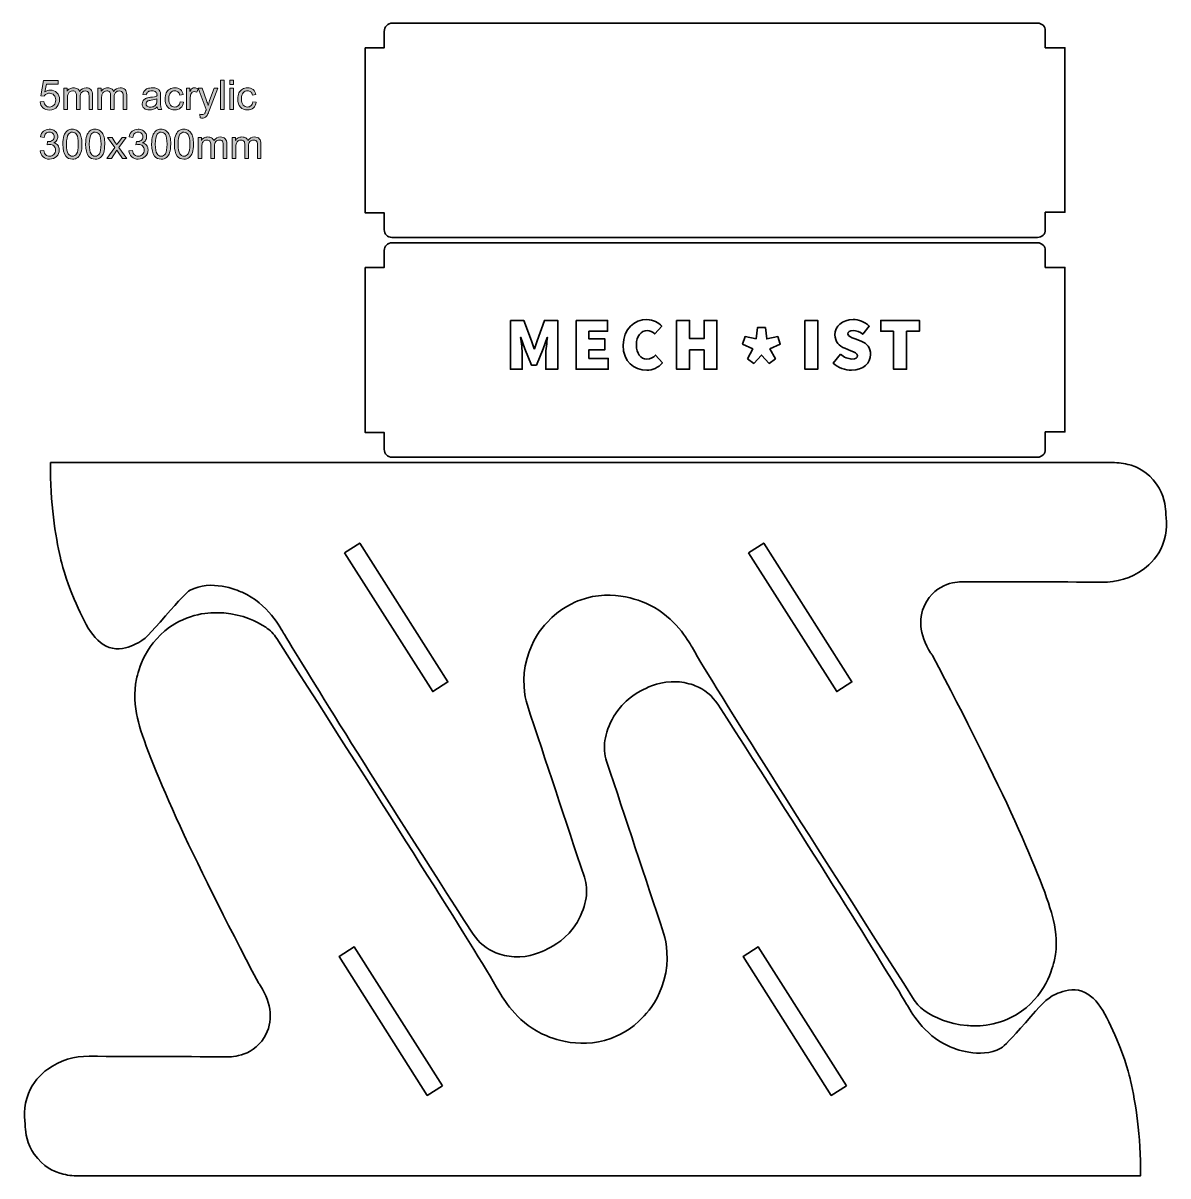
# Model space of a CAD drawing. Header units: inches. Extents: x 2 to 298, y -249 to 49.
import ezdxf

# ---------------------------------------------------------------- set-up
doc = ezdxf.new("R2010")
doc.units = ezdxf.units.IN
doc.header["$MEASUREMENT"] = 0
doc.layers.add('katman 1', color=7, linetype='Continuous')

# ---------------------------------------------------------------- blocks, each defined once
blk = doc.blocks.new('block 2')
at = {"layer": 'katman 1', "true_color": 0xe41d2b}
h = blk.add_hatch(color=242, dxfattribs=at)
h.dxf.hatch_style = 2
edge = h.paths.add_edge_path()
edge.add_spline(control_points=[(6.57, 28.63), (6.57, 28.63), (7.55, 28.71), (7.55, 28.71), (7.62, 28.23), (7.79, 27.88), (8.05, 27.64), (8.32, 27.4), (8.63, 27.28), (9.01, 27.28), (9.45, 27.28), (9.83, 27.45), (10.14, 27.78), (10.45, 28.12), (10.61, 28.57), (10.61, 29.13), (10.61, 29.66), (10.46, 30.08), (10.16, 30.38), (9.86, 30.69), (9.47, 30.84), (8.99, 30.84), (8.69, 30.84), (8.42, 30.77), (8.18, 30.64), (7.94, 30.5), (7.75, 30.33), (7.61, 30.11), (7.61, 30.11), (6.74, 30.22), (6.74, 30.22), (6.74, 30.22), (7.47, 34.11), (7.47, 34.11), (7.47, 34.11), (11.24, 34.11), (11.24, 34.11), (11.24, 34.11), (11.24, 33.22), (11.24, 33.22), (11.24, 33.22), (8.22, 33.22), (8.22, 33.22), (8.22, 33.22), (7.81, 31.19), (7.81, 31.19), (8.26, 31.51), (8.74, 31.66), (9.24, 31.66), (9.9, 31.66), (10.46, 31.43), (10.91, 30.98), (11.37, 30.52), (11.6, 29.93), (11.6, 29.21), (11.6, 28.52), (11.4, 27.93), (11, 27.43), (10.51, 26.82), (9.85, 26.51), (9.01, 26.51), (8.32, 26.51), (7.75, 26.7), (7.32, 27.09), (6.88, 27.48), (6.63, 27.99), (6.57, 28.63)], knot_values=[0, 0, 0, 0, 1, 1, 1, 2, 2, 2, 3, 3, 3, 4, 4, 4, 5, 5, 5, 6, 6, 6, 7, 7, 7, 8, 8, 8, 9, 9, 9, 10, 10, 10, 11, 11, 11, 12, 12, 12, 13, 13, 13, 14, 14, 14, 15, 15, 15, 16, 16, 16, 17, 17, 17, 18, 18, 18, 19, 19, 19, 20, 20, 20, 21, 21, 21, 22, 22, 22, 22], degree=3, periodic=1)
h = blk.add_hatch(color=242, dxfattribs=at)
h.dxf.hatch_style = 2
h.paths.add_polyline_path([(53.26, 26.64), (53.26, 34.22), (54.19, 34.22), (54.19, 26.64)])
h = blk.add_hatch(color=242, dxfattribs=at)
h.dxf.hatch_style = 2
h.paths.add_polyline_path([(55.64, 33.15), (55.64, 34.22), (56.57, 34.22), (56.57, 33.15)])
h.paths.add_polyline_path([(55.64, 26.64), (55.64, 32.13), (56.57, 32.13), (56.57, 26.64)])
h = blk.add_hatch(color=242, dxfattribs=at)
h.dxf.hatch_style = 2
edge = h.paths.add_edge_path()
edge.add_spline(control_points=[(12.72, 26.64), (12.72, 26.64), (12.72, 32.13), (12.72, 32.13), (12.72, 32.13), (13.55, 32.13), (13.55, 32.13), (13.55, 32.13), (13.55, 31.36), (13.55, 31.36), (13.72, 31.63), (13.95, 31.84), (14.24, 32.01), (14.52, 32.17), (14.85, 32.25), (15.21, 32.25), (15.62, 32.25), (15.95, 32.17), (16.21, 32), (16.47, 31.83), (16.66, 31.6), (16.76, 31.29), (17.2, 31.93), (17.76, 32.25), (18.46, 32.25), (19, 32.25), (19.42, 32.1), (19.71, 31.8), (20.01, 31.5), (20.15, 31.04), (20.15, 30.41), (20.15, 30.41), (20.15, 26.64), (20.15, 26.64), (20.15, 26.64), (19.23, 26.64), (19.23, 26.64), (19.23, 26.64), (19.23, 30.1), (19.23, 30.1), (19.23, 30.47), (19.2, 30.74), (19.14, 30.9), (19.08, 31.07), (18.97, 31.2), (18.81, 31.3), (18.65, 31.4), (18.46, 31.45), (18.25, 31.45), (17.87, 31.45), (17.55, 31.32), (17.29, 31.06), (17.04, 30.81), (16.91, 30.39), (16.91, 29.83), (16.91, 29.83), (16.91, 26.64), (16.91, 26.64), (16.91, 26.64), (15.98, 26.64), (15.98, 26.64), (15.98, 26.64), (15.98, 30.21), (15.98, 30.21), (15.98, 30.62), (15.9, 30.93), (15.75, 31.14), (15.6, 31.34), (15.35, 31.45), (15.01, 31.45), (14.74, 31.45), (14.5, 31.38), (14.28, 31.24), (14.06, 31.1), (13.9, 30.9), (13.8, 30.64), (13.7, 30.37), (13.65, 29.99), (13.65, 29.49), (13.65, 29.49), (13.65, 26.64), (13.65, 26.64), (13.65, 26.64), (12.72, 26.64), (12.72, 26.64)], knot_values=[0, 0, 0, 0, 1, 1, 1, 2, 2, 2, 3, 3, 3, 4, 4, 4, 5, 5, 5, 6, 6, 6, 7, 7, 7, 8, 8, 8, 9, 9, 9, 10, 10, 10, 11, 11, 11, 12, 12, 12, 13, 13, 13, 14, 14, 14, 15, 15, 15, 16, 16, 16, 17, 17, 17, 18, 18, 18, 19, 19, 19, 20, 20, 20, 21, 21, 21, 22, 22, 22, 23, 23, 23, 24, 24, 24, 25, 25, 25, 26, 26, 26, 27, 27, 27, 28, 28, 28, 28], degree=3, periodic=1)
h = blk.add_hatch(color=242, dxfattribs=at)
h.dxf.hatch_style = 2
edge = h.paths.add_edge_path()
edge.add_spline(control_points=[(21.53, 26.64), (21.53, 26.64), (21.53, 32.13), (21.53, 32.13), (21.53, 32.13), (22.36, 32.13), (22.36, 32.13), (22.36, 32.13), (22.36, 31.36), (22.36, 31.36), (22.54, 31.63), (22.77, 31.84), (23.05, 32.01), (23.34, 32.17), (23.66, 32.25), (24.03, 32.25), (24.44, 32.25), (24.77, 32.17), (25.03, 32), (25.29, 31.83), (25.47, 31.6), (25.58, 31.29), (26.01, 31.93), (26.58, 32.25), (27.27, 32.25), (27.82, 32.25), (28.24, 32.1), (28.53, 31.8), (28.82, 31.5), (28.97, 31.04), (28.97, 30.41), (28.97, 30.41), (28.97, 26.64), (28.97, 26.64), (28.97, 26.64), (28.04, 26.64), (28.04, 26.64), (28.04, 26.64), (28.04, 30.1), (28.04, 30.1), (28.04, 30.47), (28.01, 30.74), (27.95, 30.9), (27.89, 31.07), (27.78, 31.2), (27.63, 31.3), (27.47, 31.4), (27.28, 31.45), (27.07, 31.45), (26.68, 31.45), (26.36, 31.32), (26.11, 31.06), (25.85, 30.81), (25.72, 30.39), (25.72, 29.83), (25.72, 29.83), (25.72, 26.64), (25.72, 26.64), (25.72, 26.64), (24.79, 26.64), (24.79, 26.64), (24.79, 26.64), (24.79, 30.21), (24.79, 30.21), (24.79, 30.62), (24.72, 30.93), (24.57, 31.14), (24.41, 31.34), (24.17, 31.45), (23.82, 31.45), (23.56, 31.45), (23.32, 31.38), (23.1, 31.24), (22.87, 31.1), (22.71, 30.9), (22.61, 30.64), (22.51, 30.37), (22.46, 29.99), (22.46, 29.49), (22.46, 29.49), (22.46, 26.64), (22.46, 26.64), (22.46, 26.64), (21.53, 26.64), (21.53, 26.64)], knot_values=[0, 0, 0, 0, 1, 1, 1, 2, 2, 2, 3, 3, 3, 4, 4, 4, 5, 5, 5, 6, 6, 6, 7, 7, 7, 8, 8, 8, 9, 9, 9, 10, 10, 10, 11, 11, 11, 12, 12, 12, 13, 13, 13, 14, 14, 14, 15, 15, 15, 16, 16, 16, 17, 17, 17, 18, 18, 18, 19, 19, 19, 20, 20, 20, 21, 21, 21, 22, 22, 22, 23, 23, 23, 24, 24, 24, 25, 25, 25, 26, 26, 26, 27, 27, 27, 28, 28, 28, 28], degree=3, periodic=1)
h = blk.add_hatch(color=242, dxfattribs=at)
h.dxf.hatch_style = 2
edge = h.paths.add_edge_path()
edge.add_spline(control_points=[(36.87, 27.32), (36.53, 27.03), (36.19, 26.82), (35.88, 26.7), (35.56, 26.58), (35.21, 26.52), (34.85, 26.52), (34.25, 26.52), (33.78, 26.66), (33.46, 26.96), (33.14, 27.25), (32.97, 27.63), (32.97, 28.09), (32.97, 28.36), (33.04, 28.6), (33.16, 28.82), (33.28, 29.05), (33.44, 29.22), (33.64, 29.36), (33.84, 29.49), (34.06, 29.6), (34.31, 29.66), (34.49, 29.71), (34.77, 29.76), (35.13, 29.8), (35.88, 29.89), (36.44, 30), (36.79, 30.12), (36.8, 30.25), (36.8, 30.33), (36.8, 30.37), (36.8, 30.75), (36.71, 31.01), (36.53, 31.17), (36.3, 31.38), (35.94, 31.48), (35.48, 31.48), (35.04, 31.48), (34.71, 31.41), (34.51, 31.25), (34.3, 31.1), (34.14, 30.83), (34.04, 30.44), (34.04, 30.44), (33.13, 30.56), (33.13, 30.56), (33.22, 30.95), (33.35, 31.27), (33.54, 31.51), (33.73, 31.75), (34.01, 31.93), (34.36, 32.06), (34.72, 32.19), (35.14, 32.25), (35.61, 32.25), (36.08, 32.25), (36.46, 32.2), (36.75, 32.09), (37.04, 31.98), (37.26, 31.84), (37.4, 31.67), (37.54, 31.5), (37.63, 31.29), (37.69, 31.04), (37.72, 30.88), (37.73, 30.59), (37.73, 30.18), (37.73, 30.18), (37.73, 28.94), (37.73, 28.94), (37.73, 28.08), (37.75, 27.53), (37.79, 27.3), (37.83, 27.07), (37.91, 26.85), (38.03, 26.64), (38.03, 26.64), (37.06, 26.64), (37.06, 26.64), (36.96, 26.83), (36.9, 27.06), (36.87, 27.32)], knot_values=[0, 0, 0, 0, 1, 1, 1, 2, 2, 2, 3, 3, 3, 4, 4, 4, 5, 5, 5, 6, 6, 6, 7, 7, 7, 8, 8, 8, 9, 9, 9, 10, 10, 10, 11, 11, 11, 12, 12, 12, 13, 13, 13, 14, 14, 14, 15, 15, 15, 16, 16, 16, 17, 17, 17, 18, 18, 18, 19, 19, 19, 20, 20, 20, 21, 21, 21, 22, 22, 22, 23, 23, 23, 24, 24, 24, 25, 25, 25, 26, 26, 26, 27, 27, 27, 27], degree=3, periodic=1)
edge = h.paths.add_edge_path()
edge.add_spline(control_points=[(36.79, 29.4), (36.46, 29.26), (35.95, 29.14), (35.27, 29.04), (34.89, 28.99), (34.62, 28.93), (34.46, 28.86), (34.3, 28.79), (34.18, 28.69), (34.1, 28.56), (34.01, 28.42), (33.97, 28.28), (33.97, 28.11), (33.97, 27.87), (34.06, 27.66), (34.25, 27.49), (34.44, 27.33), (34.71, 27.25), (35.07, 27.25), (35.43, 27.25), (35.75, 27.32), (36.03, 27.48), (36.31, 27.64), (36.51, 27.85), (36.64, 28.12), (36.74, 28.33), (36.79, 28.64), (36.79, 29.05), (36.79, 29.05), (36.79, 29.4), (36.79, 29.4)], knot_values=[0, 0, 0, 0, 1, 1, 1, 2, 2, 2, 3, 3, 3, 4, 4, 4, 5, 5, 5, 6, 6, 6, 7, 7, 7, 8, 8, 8, 9, 9, 9, 10, 10, 10, 10], degree=3, periodic=1)
h = blk.add_hatch(color=242, dxfattribs=at)
h.dxf.hatch_style = 2
edge = h.paths.add_edge_path()
edge.add_spline(control_points=[(42.76, 28.65), (42.76, 28.65), (43.67, 28.53), (43.67, 28.53), (43.57, 27.9), (43.32, 27.41), (42.9, 27.05), (42.49, 26.7), (41.99, 26.52), (41.39, 26.52), (40.64, 26.52), (40.03, 26.76), (39.58, 27.25), (39.12, 27.74), (38.89, 28.45), (38.89, 29.36), (38.89, 29.96), (38.99, 30.48), (39.19, 30.92), (39.38, 31.36), (39.68, 31.7), (40.08, 31.92), (40.48, 32.14), (40.92, 32.25), (41.39, 32.25), (41.99, 32.25), (42.48, 32.1), (42.85, 31.8), (43.23, 31.5), (43.48, 31.07), (43.58, 30.52), (43.58, 30.52), (42.68, 30.38), (42.68, 30.38), (42.59, 30.75), (42.44, 31.02), (42.22, 31.21), (42, 31.4), (41.74, 31.49), (41.43, 31.49), (40.96, 31.49), (40.58, 31.32), (40.29, 30.98), (39.99, 30.65), (39.85, 30.12), (39.85, 29.39), (39.85, 28.65), (39.99, 28.12), (40.27, 27.78), (40.55, 27.45), (40.92, 27.28), (41.38, 27.28), (41.74, 27.28), (42.05, 27.39), (42.29, 27.62), (42.54, 27.84), (42.69, 28.19), (42.76, 28.65)], knot_values=[0, 0, 0, 0, 1, 1, 1, 2, 2, 2, 3, 3, 3, 4, 4, 4, 5, 5, 5, 6, 6, 6, 7, 7, 7, 8, 8, 8, 9, 9, 9, 10, 10, 10, 11, 11, 11, 12, 12, 12, 13, 13, 13, 14, 14, 14, 15, 15, 15, 16, 16, 16, 17, 17, 17, 18, 18, 18, 19, 19, 19, 19], degree=3, periodic=1)
h = blk.add_hatch(color=242, dxfattribs=at)
h.dxf.hatch_style = 2
edge = h.paths.add_edge_path()
edge.add_spline(control_points=[(44.46, 26.64), (44.46, 26.64), (44.46, 32.13), (44.46, 32.13), (44.46, 32.13), (45.29, 32.13), (45.29, 32.13), (45.29, 32.13), (45.29, 31.3), (45.29, 31.3), (45.51, 31.69), (45.7, 31.94), (45.89, 32.07), (46.07, 32.19), (46.27, 32.25), (46.48, 32.25), (46.8, 32.25), (47.11, 32.15), (47.44, 31.95), (47.44, 31.95), (47.12, 31.09), (47.12, 31.09), (46.89, 31.22), (46.66, 31.29), (46.44, 31.29), (46.23, 31.29), (46.05, 31.23), (45.89, 31.11), (45.73, 30.99), (45.61, 30.82), (45.54, 30.6), (45.44, 30.27), (45.39, 29.91), (45.39, 29.51), (45.39, 29.51), (45.39, 26.64), (45.39, 26.64), (45.39, 26.64), (44.46, 26.64), (44.46, 26.64)], knot_values=[0, 0, 0, 0, 1, 1, 1, 2, 2, 2, 3, 3, 3, 4, 4, 4, 5, 5, 5, 6, 6, 6, 7, 7, 7, 8, 8, 8, 9, 9, 9, 10, 10, 10, 11, 11, 11, 12, 12, 12, 13, 13, 13, 13], degree=3, periodic=1)
h = blk.add_hatch(color=242, dxfattribs=at)
h.dxf.hatch_style = 2
edge = h.paths.add_edge_path()
edge.add_spline(control_points=[(47.95, 24.53), (47.95, 24.53), (47.85, 25.4), (47.85, 25.4), (48.05, 25.35), (48.23, 25.32), (48.38, 25.32), (48.59, 25.32), (48.75, 25.35), (48.87, 25.42), (49, 25.49), (49.1, 25.59), (49.18, 25.71), (49.24, 25.8), (49.33, 26.03), (49.46, 26.4), (49.48, 26.46), (49.51, 26.53), (49.55, 26.63), (49.55, 26.63), (47.46, 32.13), (47.46, 32.13), (47.46, 32.13), (48.47, 32.13), (48.47, 32.13), (48.47, 32.13), (49.61, 28.95), (49.61, 28.95), (49.76, 28.55), (49.89, 28.12), (50.01, 27.68), (50.11, 28.11), (50.24, 28.52), (50.39, 28.93), (50.39, 28.93), (51.56, 32.13), (51.56, 32.13), (51.56, 32.13), (52.49, 32.13), (52.49, 32.13), (52.49, 32.13), (50.4, 26.55), (50.4, 26.55), (50.18, 25.95), (50.01, 25.53), (49.88, 25.3), (49.72, 25), (49.53, 24.77), (49.31, 24.63), (49.1, 24.49), (48.85, 24.41), (48.55, 24.41), (48.37, 24.41), (48.17, 24.45), (47.95, 24.53)], knot_values=[0, 0, 0, 0, 1, 1, 1, 2, 2, 2, 3, 3, 3, 4, 4, 4, 5, 5, 5, 6, 6, 6, 7, 7, 7, 8, 8, 8, 9, 9, 9, 10, 10, 10, 11, 11, 11, 12, 12, 12, 13, 13, 13, 14, 14, 14, 15, 15, 15, 16, 16, 16, 17, 17, 17, 18, 18, 18, 18], degree=3, periodic=1)
h = blk.add_hatch(color=242, dxfattribs=at)
h.dxf.hatch_style = 2
edge = h.paths.add_edge_path()
edge.add_spline(control_points=[(61.57, 28.65), (61.57, 28.65), (62.48, 28.53), (62.48, 28.53), (62.38, 27.9), (62.13, 27.41), (61.71, 27.05), (61.3, 26.7), (60.8, 26.52), (60.2, 26.52), (59.45, 26.52), (58.84, 26.76), (58.39, 27.25), (57.93, 27.74), (57.7, 28.45), (57.7, 29.36), (57.7, 29.96), (57.8, 30.48), (58, 30.92), (58.19, 31.36), (58.49, 31.7), (58.89, 31.92), (59.29, 32.14), (59.73, 32.25), (60.2, 32.25), (60.8, 32.25), (61.29, 32.1), (61.66, 31.8), (62.04, 31.5), (62.29, 31.07), (62.39, 30.52), (62.39, 30.52), (61.49, 30.38), (61.49, 30.38), (61.4, 30.75), (61.25, 31.02), (61.03, 31.21), (60.81, 31.4), (60.55, 31.49), (60.24, 31.49), (59.77, 31.49), (59.39, 31.32), (59.1, 30.98), (58.8, 30.65), (58.66, 30.12), (58.66, 29.39), (58.66, 28.65), (58.8, 28.12), (59.08, 27.78), (59.36, 27.45), (59.73, 27.28), (60.19, 27.28), (60.55, 27.28), (60.86, 27.39), (61.1, 27.62), (61.35, 27.84), (61.5, 28.19), (61.57, 28.65)], knot_values=[0, 0, 0, 0, 1, 1, 1, 2, 2, 2, 3, 3, 3, 4, 4, 4, 5, 5, 5, 6, 6, 6, 7, 7, 7, 8, 8, 8, 9, 9, 9, 10, 10, 10, 11, 11, 11, 12, 12, 12, 13, 13, 13, 14, 14, 14, 15, 15, 15, 16, 16, 16, 17, 17, 17, 18, 18, 18, 19, 19, 19, 19], degree=3, periodic=1)
h = blk.add_hatch(color=242, dxfattribs=at)
h.dxf.hatch_style = 2
edge = h.paths.add_edge_path()
edge.add_spline(control_points=[(6.58, 15.94), (6.58, 15.94), (7.51, 16.06), (7.51, 16.06), (7.61, 15.54), (7.8, 15.16), (8.05, 14.93), (8.31, 14.69), (8.62, 14.58), (8.99, 14.58), (9.43, 14.58), (9.8, 14.73), (10.1, 15.03), (10.4, 15.33), (10.55, 15.71), (10.55, 16.16), (10.55, 16.59), (10.41, 16.94), (10.13, 17.21), (9.85, 17.49), (9.5, 17.63), (9.07, 17.63), (8.89, 17.63), (8.67, 17.6), (8.41, 17.53), (8.41, 17.53), (8.52, 18.34), (8.52, 18.34), (8.58, 18.34), (8.63, 18.33), (8.67, 18.33), (9.06, 18.33), (9.42, 18.44), (9.73, 18.64), (10.05, 18.85), (10.21, 19.17), (10.21, 19.6), (10.21, 19.94), (10.09, 20.22), (9.86, 20.45), (9.63, 20.67), (9.34, 20.78), (8.97, 20.78), (8.61, 20.78), (8.31, 20.67), (8.07, 20.44), (7.82, 20.21), (7.67, 19.87), (7.6, 19.42), (7.6, 19.42), (6.67, 19.58), (6.67, 19.58), (6.78, 20.21), (7.04, 20.69), (7.45, 21.03), (7.85, 21.38), (8.35, 21.55), (8.95, 21.55), (9.36, 21.55), (9.74, 21.46), (10.09, 21.28), (10.44, 21.1), (10.71, 20.86), (10.89, 20.56), (11.07, 20.25), (11.17, 19.92), (11.17, 19.58), (11.17, 19.25), (11.08, 18.95), (10.9, 18.68), (10.73, 18.42), (10.47, 18.2), (10.12, 18.04), (10.57, 17.94), (10.92, 17.73), (11.17, 17.4), (11.41, 17.08), (11.54, 16.67), (11.54, 16.18), (11.54, 15.52), (11.3, 14.96), (10.82, 14.5), (10.33, 14.04), (9.72, 13.81), (8.99, 13.81), (8.32, 13.81), (7.77, 14), (7.33, 14.4), (6.89, 14.8), (6.64, 15.31), (6.58, 15.94)], knot_values=[0, 0, 0, 0, 1, 1, 1, 2, 2, 2, 3, 3, 3, 4, 4, 4, 5, 5, 5, 6, 6, 6, 7, 7, 7, 8, 8, 8, 9, 9, 9, 10, 10, 10, 11, 11, 11, 12, 12, 12, 13, 13, 13, 14, 14, 14, 15, 15, 15, 16, 16, 16, 17, 17, 17, 18, 18, 18, 19, 19, 19, 20, 20, 20, 21, 21, 21, 22, 22, 22, 23, 23, 23, 24, 24, 24, 25, 25, 25, 26, 26, 26, 27, 27, 27, 28, 28, 28, 29, 29, 29, 30, 30, 30, 30], degree=3, periodic=1)
h = blk.add_hatch(color=242, dxfattribs=at)
h.dxf.hatch_style = 2
edge = h.paths.add_edge_path()
edge.add_spline(control_points=[(12.46, 17.68), (12.46, 18.57), (12.55, 19.29), (12.73, 19.84), (12.92, 20.39), (13.19, 20.81), (13.56, 21.1), (13.92, 21.4), (14.38, 21.55), (14.93, 21.55), (15.33, 21.55), (15.69, 21.47), (16, 21.3), (16.3, 21.14), (16.56, 20.9), (16.76, 20.59), (16.96, 20.29), (17.11, 19.91), (17.23, 19.47), (17.34, 19.03), (17.4, 18.43), (17.4, 17.68), (17.4, 16.79), (17.31, 16.07), (17.12, 15.52), (16.94, 14.98), (16.67, 14.56), (16.31, 14.26), (15.94, 13.96), (15.48, 13.81), (14.93, 13.81), (14.2, 13.81), (13.62, 14.07), (13.21, 14.6), (12.71, 15.23), (12.46, 16.25), (12.46, 17.68)], knot_values=[0, 0, 0, 0, 1, 1, 1, 2, 2, 2, 3, 3, 3, 4, 4, 4, 5, 5, 5, 6, 6, 6, 7, 7, 7, 8, 8, 8, 9, 9, 9, 10, 10, 10, 11, 11, 11, 12, 12, 12, 12], degree=3, periodic=1)
edge = h.paths.add_edge_path()
edge.add_spline(control_points=[(13.41, 17.68), (13.41, 16.43), (13.56, 15.61), (13.85, 15.19), (14.14, 14.78), (14.5, 14.58), (14.93, 14.58), (15.36, 14.58), (15.71, 14.78), (16.01, 15.2), (16.3, 15.61), (16.44, 16.44), (16.44, 17.68), (16.44, 18.92), (16.3, 19.75), (16.01, 20.16), (15.71, 20.57), (15.35, 20.78), (14.92, 20.78), (14.49, 20.78), (14.15, 20.6), (13.89, 20.24), (13.57, 19.77), (13.41, 18.92), (13.41, 17.68)], knot_values=[0, 0, 0, 0, 1, 1, 1, 2, 2, 2, 3, 3, 3, 4, 4, 4, 5, 5, 5, 6, 6, 6, 7, 7, 7, 8, 8, 8, 8], degree=3, periodic=1)
h = blk.add_hatch(color=242, dxfattribs=at)
h.dxf.hatch_style = 2
edge = h.paths.add_edge_path()
edge.add_spline(control_points=[(18.34, 17.68), (18.34, 18.57), (18.44, 19.29), (18.62, 19.84), (18.81, 20.39), (19.08, 20.81), (19.44, 21.1), (19.81, 21.4), (20.26, 21.55), (20.81, 21.55), (21.22, 21.55), (21.58, 21.47), (21.88, 21.3), (22.19, 21.14), (22.44, 20.9), (22.64, 20.59), (22.84, 20.29), (23, 19.91), (23.11, 19.47), (23.23, 19.03), (23.28, 18.43), (23.28, 17.68), (23.28, 16.79), (23.19, 16.07), (23.01, 15.52), (22.83, 14.98), (22.56, 14.56), (22.19, 14.26), (21.83, 13.96), (21.37, 13.81), (20.81, 13.81), (20.08, 13.81), (19.51, 14.07), (19.09, 14.6), (18.59, 15.23), (18.34, 16.25), (18.34, 17.68)], knot_values=[0, 0, 0, 0, 1, 1, 1, 2, 2, 2, 3, 3, 3, 4, 4, 4, 5, 5, 5, 6, 6, 6, 7, 7, 7, 8, 8, 8, 9, 9, 9, 10, 10, 10, 11, 11, 11, 12, 12, 12, 12], degree=3, periodic=1)
edge = h.paths.add_edge_path()
edge.add_spline(control_points=[(19.3, 17.68), (19.3, 16.43), (19.45, 15.61), (19.74, 15.19), (20.03, 14.78), (20.39, 14.58), (20.81, 14.58), (21.24, 14.58), (21.6, 14.78), (21.89, 15.2), (22.18, 15.61), (22.33, 16.44), (22.33, 17.68), (22.33, 18.92), (22.18, 19.75), (21.89, 20.16), (21.6, 20.57), (21.24, 20.78), (20.8, 20.78), (20.38, 20.78), (20.04, 20.6), (19.78, 20.24), (19.46, 19.77), (19.3, 18.92), (19.3, 17.68)], knot_values=[0, 0, 0, 0, 1, 1, 1, 2, 2, 2, 3, 3, 3, 4, 4, 4, 5, 5, 5, 6, 6, 6, 7, 7, 7, 8, 8, 8, 8], degree=3, periodic=1)
h = blk.add_hatch(color=242, dxfattribs=at)
h.dxf.hatch_style = 2
edge = h.paths.add_edge_path()
edge.add_spline(control_points=[(29.53, 15.94), (29.53, 15.94), (30.46, 16.06), (30.46, 16.06), (30.56, 15.54), (30.75, 15.16), (31, 14.93), (31.26, 14.69), (31.57, 14.58), (31.94, 14.58), (32.38, 14.58), (32.75, 14.73), (33.05, 15.03), (33.35, 15.33), (33.5, 15.71), (33.5, 16.16), (33.5, 16.59), (33.36, 16.94), (33.08, 17.21), (32.8, 17.49), (32.45, 17.63), (32.02, 17.63), (31.84, 17.63), (31.62, 17.6), (31.36, 17.53), (31.36, 17.53), (31.46, 18.34), (31.46, 18.34), (31.53, 18.34), (31.58, 18.33), (31.61, 18.33), (32.01, 18.33), (32.37, 18.44), (32.68, 18.64), (33, 18.85), (33.16, 19.17), (33.16, 19.6), (33.16, 19.94), (33.04, 20.22), (32.81, 20.45), (32.58, 20.67), (32.28, 20.78), (31.92, 20.78), (31.56, 20.78), (31.26, 20.67), (31.02, 20.44), (30.77, 20.21), (30.62, 19.87), (30.55, 19.42), (30.55, 19.42), (29.62, 19.58), (29.62, 19.58), (29.73, 20.21), (29.99, 20.69), (30.4, 21.03), (30.8, 21.38), (31.3, 21.55), (31.9, 21.55), (32.31, 21.55), (32.69, 21.46), (33.04, 21.28), (33.39, 21.1), (33.66, 20.86), (33.84, 20.56), (34.02, 20.25), (34.12, 19.92), (34.12, 19.58), (34.12, 19.25), (34.03, 18.95), (33.85, 18.68), (33.68, 18.42), (33.42, 18.2), (33.07, 18.04), (33.52, 17.94), (33.87, 17.73), (34.12, 17.4), (34.36, 17.08), (34.49, 16.67), (34.49, 16.18), (34.49, 15.52), (34.25, 14.96), (33.76, 14.5), (33.28, 14.04), (32.67, 13.81), (31.94, 13.81), (31.27, 13.81), (30.72, 14), (30.28, 14.4), (29.84, 14.8), (29.59, 15.31), (29.53, 15.94)], knot_values=[0, 0, 0, 0, 1, 1, 1, 2, 2, 2, 3, 3, 3, 4, 4, 4, 5, 5, 5, 6, 6, 6, 7, 7, 7, 8, 8, 8, 9, 9, 9, 10, 10, 10, 11, 11, 11, 12, 12, 12, 13, 13, 13, 14, 14, 14, 15, 15, 15, 16, 16, 16, 17, 17, 17, 18, 18, 18, 19, 19, 19, 20, 20, 20, 21, 21, 21, 22, 22, 22, 23, 23, 23, 24, 24, 24, 25, 25, 25, 26, 26, 26, 27, 27, 27, 28, 28, 28, 29, 29, 29, 30, 30, 30, 30], degree=3, periodic=1)
h = blk.add_hatch(color=242, dxfattribs=at)
h.dxf.hatch_style = 2
edge = h.paths.add_edge_path()
edge.add_spline(control_points=[(35.41, 17.68), (35.41, 18.57), (35.5, 19.29), (35.68, 19.84), (35.87, 20.39), (36.14, 20.81), (36.51, 21.1), (36.87, 21.4), (37.33, 21.55), (37.88, 21.55), (38.28, 21.55), (38.64, 21.47), (38.95, 21.3), (39.25, 21.14), (39.51, 20.9), (39.71, 20.59), (39.91, 20.29), (40.06, 19.91), (40.18, 19.47), (40.29, 19.03), (40.35, 18.43), (40.35, 17.68), (40.35, 16.79), (40.26, 16.07), (40.07, 15.52), (39.89, 14.98), (39.62, 14.56), (39.26, 14.26), (38.89, 13.96), (38.43, 13.81), (37.88, 13.81), (37.15, 13.81), (36.57, 14.07), (36.16, 14.6), (35.66, 15.23), (35.41, 16.25), (35.41, 17.68)], knot_values=[0, 0, 0, 0, 1, 1, 1, 2, 2, 2, 3, 3, 3, 4, 4, 4, 5, 5, 5, 6, 6, 6, 7, 7, 7, 8, 8, 8, 9, 9, 9, 10, 10, 10, 11, 11, 11, 12, 12, 12, 12], degree=3, periodic=1)
edge = h.paths.add_edge_path()
edge.add_spline(control_points=[(36.36, 17.68), (36.36, 16.43), (36.51, 15.61), (36.8, 15.19), (37.09, 14.78), (37.45, 14.58), (37.88, 14.58), (38.31, 14.58), (38.66, 14.78), (38.96, 15.2), (39.25, 15.61), (39.39, 16.44), (39.39, 17.68), (39.39, 18.92), (39.25, 19.75), (38.96, 20.16), (38.66, 20.57), (38.3, 20.78), (37.87, 20.78), (37.44, 20.78), (37.1, 20.6), (36.84, 20.24), (36.52, 19.77), (36.36, 18.92), (36.36, 17.68)], knot_values=[0, 0, 0, 0, 1, 1, 1, 2, 2, 2, 3, 3, 3, 4, 4, 4, 5, 5, 5, 6, 6, 6, 7, 7, 7, 8, 8, 8, 8], degree=3, periodic=1)
h = blk.add_hatch(color=242, dxfattribs=at)
h.dxf.hatch_style = 2
edge = h.paths.add_edge_path()
edge.add_spline(control_points=[(41.29, 17.68), (41.29, 18.57), (41.39, 19.29), (41.57, 19.84), (41.75, 20.39), (42.03, 20.81), (42.39, 21.1), (42.76, 21.4), (43.21, 21.55), (43.76, 21.55), (44.17, 21.55), (44.53, 21.47), (44.83, 21.3), (45.14, 21.14), (45.39, 20.9), (45.59, 20.59), (45.79, 20.29), (45.95, 19.91), (46.06, 19.47), (46.18, 19.03), (46.23, 18.43), (46.23, 17.68), (46.23, 16.79), (46.14, 16.07), (45.96, 15.52), (45.78, 14.98), (45.5, 14.56), (45.14, 14.26), (44.78, 13.96), (44.32, 13.81), (43.76, 13.81), (43.03, 13.81), (42.46, 14.07), (42.04, 14.6), (41.54, 15.23), (41.29, 16.25), (41.29, 17.68)], knot_values=[0, 0, 0, 0, 1, 1, 1, 2, 2, 2, 3, 3, 3, 4, 4, 4, 5, 5, 5, 6, 6, 6, 7, 7, 7, 8, 8, 8, 9, 9, 9, 10, 10, 10, 11, 11, 11, 12, 12, 12, 12], degree=3, periodic=1)
edge = h.paths.add_edge_path()
edge.add_spline(control_points=[(42.25, 17.68), (42.25, 16.43), (42.4, 15.61), (42.69, 15.19), (42.98, 14.78), (43.34, 14.58), (43.76, 14.58), (44.19, 14.58), (44.55, 14.78), (44.84, 15.2), (45.13, 15.61), (45.28, 16.44), (45.28, 17.68), (45.28, 18.92), (45.13, 19.75), (44.84, 20.16), (44.55, 20.57), (44.19, 20.78), (43.75, 20.78), (43.33, 20.78), (42.99, 20.6), (42.73, 20.24), (42.41, 19.77), (42.25, 18.92), (42.25, 17.68)], knot_values=[0, 0, 0, 0, 1, 1, 1, 2, 2, 2, 3, 3, 3, 4, 4, 4, 5, 5, 5, 6, 6, 6, 7, 7, 7, 8, 8, 8, 8], degree=3, periodic=1)
h = blk.add_hatch(color=242, dxfattribs=at)
h.dxf.hatch_style = 2
edge = h.paths.add_edge_path()
edge.add_spline(control_points=[(23.87, 13.94), (23.87, 13.94), (25.87, 16.79), (25.87, 16.79), (25.87, 16.79), (24.02, 19.43), (24.02, 19.43), (24.02, 19.43), (25.18, 19.43), (25.18, 19.43), (25.18, 19.43), (26.02, 18.14), (26.02, 18.14), (26.18, 17.9), (26.31, 17.69), (26.41, 17.53), (26.56, 17.75), (26.7, 17.96), (26.82, 18.13), (26.82, 18.13), (27.75, 19.43), (27.75, 19.43), (27.75, 19.43), (28.86, 19.43), (28.86, 19.43), (28.86, 19.43), (26.96, 16.85), (26.96, 16.85), (26.96, 16.85), (29.01, 13.94), (29.01, 13.94), (29.01, 13.94), (27.86, 13.94), (27.86, 13.94), (27.86, 13.94), (26.74, 15.65), (26.74, 15.65), (26.74, 15.65), (26.44, 16.11), (26.44, 16.11), (26.44, 16.11), (25, 13.94), (25, 13.94), (25, 13.94), (23.87, 13.94), (23.87, 13.94)], knot_values=[0, 0, 0, 0, 1, 1, 1, 2, 2, 2, 3, 3, 3, 4, 4, 4, 5, 5, 5, 6, 6, 6, 7, 7, 7, 8, 8, 8, 9, 9, 9, 10, 10, 10, 11, 11, 11, 12, 12, 12, 13, 13, 13, 14, 14, 14, 15, 15, 15, 15], degree=3, periodic=1)
h = blk.add_hatch(color=242, dxfattribs=at)
h.dxf.hatch_style = 2
edge = h.paths.add_edge_path()
edge.add_spline(control_points=[(47.44, 13.94), (47.44, 13.94), (47.44, 19.43), (47.44, 19.43), (47.44, 19.43), (48.27, 19.43), (48.27, 19.43), (48.27, 19.43), (48.27, 18.66), (48.27, 18.66), (48.44, 18.93), (48.67, 19.14), (48.96, 19.31), (49.24, 19.47), (49.57, 19.55), (49.93, 19.55), (50.34, 19.55), (50.67, 19.47), (50.93, 19.3), (51.19, 19.13), (51.38, 18.9), (51.48, 18.59), (51.92, 19.23), (52.48, 19.55), (53.18, 19.55), (53.72, 19.55), (54.14, 19.4), (54.44, 19.1), (54.73, 18.8), (54.87, 18.34), (54.87, 17.71), (54.87, 17.71), (54.87, 13.94), (54.87, 13.94), (54.87, 13.94), (53.95, 13.94), (53.95, 13.94), (53.95, 13.94), (53.95, 17.4), (53.95, 17.4), (53.95, 17.77), (53.92, 18.04), (53.86, 18.2), (53.8, 18.37), (53.69, 18.5), (53.53, 18.6), (53.37, 18.7), (53.19, 18.75), (52.97, 18.75), (52.59, 18.75), (52.27, 18.62), (52.01, 18.36), (51.76, 18.11), (51.63, 17.69), (51.63, 17.13), (51.63, 17.13), (51.63, 13.94), (51.63, 13.94), (51.63, 13.94), (50.7, 13.94), (50.7, 13.94), (50.7, 13.94), (50.7, 17.51), (50.7, 17.51), (50.7, 17.92), (50.62, 18.23), (50.47, 18.44), (50.32, 18.64), (50.07, 18.75), (49.73, 18.75), (49.47, 18.75), (49.22, 18.68), (49, 18.54), (48.78, 18.4), (48.62, 18.2), (48.52, 17.94), (48.42, 17.67), (48.37, 17.29), (48.37, 16.79), (48.37, 16.79), (48.37, 13.94), (48.37, 13.94), (48.37, 13.94), (47.44, 13.94), (47.44, 13.94)], knot_values=[0, 0, 0, 0, 1, 1, 1, 2, 2, 2, 3, 3, 3, 4, 4, 4, 5, 5, 5, 6, 6, 6, 7, 7, 7, 8, 8, 8, 9, 9, 9, 10, 10, 10, 11, 11, 11, 12, 12, 12, 13, 13, 13, 14, 14, 14, 15, 15, 15, 16, 16, 16, 17, 17, 17, 18, 18, 18, 19, 19, 19, 20, 20, 20, 21, 21, 21, 22, 22, 22, 23, 23, 23, 24, 24, 24, 25, 25, 25, 26, 26, 26, 27, 27, 27, 28, 28, 28, 28], degree=3, periodic=1)
h = blk.add_hatch(color=242, dxfattribs=at)
h.dxf.hatch_style = 2
edge = h.paths.add_edge_path()
edge.add_spline(control_points=[(56.25, 13.94), (56.25, 13.94), (56.25, 19.43), (56.25, 19.43), (56.25, 19.43), (57.09, 19.43), (57.09, 19.43), (57.09, 19.43), (57.09, 18.66), (57.09, 18.66), (57.26, 18.93), (57.49, 19.14), (57.77, 19.31), (58.06, 19.47), (58.38, 19.55), (58.75, 19.55), (59.16, 19.55), (59.49, 19.47), (59.75, 19.3), (60.01, 19.13), (60.19, 18.9), (60.3, 18.59), (60.73, 19.23), (61.3, 19.55), (62, 19.55), (62.54, 19.55), (62.96, 19.4), (63.25, 19.1), (63.54, 18.8), (63.69, 18.34), (63.69, 17.71), (63.69, 17.71), (63.69, 13.94), (63.69, 13.94), (63.69, 13.94), (62.77, 13.94), (62.77, 13.94), (62.77, 13.94), (62.77, 17.4), (62.77, 17.4), (62.77, 17.77), (62.74, 18.04), (62.67, 18.2), (62.61, 18.37), (62.51, 18.5), (62.35, 18.6), (62.19, 18.7), (62, 18.75), (61.79, 18.75), (61.4, 18.75), (61.08, 18.62), (60.83, 18.36), (60.57, 18.11), (60.45, 17.69), (60.45, 17.13), (60.45, 17.13), (60.45, 13.94), (60.45, 13.94), (60.45, 13.94), (59.51, 13.94), (59.51, 13.94), (59.51, 13.94), (59.51, 17.51), (59.51, 17.51), (59.51, 17.92), (59.44, 18.23), (59.29, 18.44), (59.14, 18.64), (58.89, 18.75), (58.54, 18.75), (58.28, 18.75), (58.04, 18.68), (57.82, 18.54), (57.6, 18.4), (57.43, 18.2), (57.33, 17.94), (57.23, 17.67), (57.18, 17.29), (57.18, 16.79), (57.18, 16.79), (57.18, 13.94), (57.18, 13.94), (57.18, 13.94), (56.25, 13.94), (56.25, 13.94)], knot_values=[0, 0, 0, 0, 1, 1, 1, 2, 2, 2, 3, 3, 3, 4, 4, 4, 5, 5, 5, 6, 6, 6, 7, 7, 7, 8, 8, 8, 9, 9, 9, 10, 10, 10, 11, 11, 11, 12, 12, 12, 13, 13, 13, 14, 14, 14, 15, 15, 15, 16, 16, 16, 17, 17, 17, 18, 18, 18, 19, 19, 19, 20, 20, 20, 21, 21, 21, 22, 22, 22, 23, 23, 23, 24, 24, 24, 25, 25, 25, 26, 26, 26, 27, 27, 27, 28, 28, 28, 28], degree=3, periodic=1)
at = {"layer": 'katman 1', "lineweight": 0}
for points in [[(53.26, 26.64), (53.26, 34.22), (54.19, 34.22), (54.19, 26.64), (53.26, 26.64)], [(55.64, 33.15), (55.64, 34.22), (56.57, 34.22), (56.57, 33.15), (55.64, 33.15)], [(55.64, 26.64), (55.64, 32.13), (56.57, 32.13), (56.57, 26.64), (55.64, 26.64)]]:
    blk.add_lwpolyline(points, dxfattribs=at)
for points, knots in [([(6.57, 28.63), (6.57, 28.63), (7.55, 28.71), (7.55, 28.71), (7.62, 28.23), (7.79, 27.88), (8.05, 27.64), (8.32, 27.4), (8.63, 27.28), (9.01, 27.28), (9.45, 27.28), (9.83, 27.45), (10.14, 27.78), (10.45, 28.12), (10.61, 28.57), (10.61, 29.13), (10.61, 29.66), (10.46, 30.08), (10.16, 30.38), (9.86, 30.69), (9.47, 30.84), (8.99, 30.84), (8.69, 30.84), (8.42, 30.77), (8.18, 30.64), (7.94, 30.5), (7.75, 30.33), (7.61, 30.11), (7.61, 30.11), (6.74, 30.22), (6.74, 30.22), (6.74, 30.22), (7.47, 34.11), (7.47, 34.11), (7.47, 34.11), (11.24, 34.11), (11.24, 34.11), (11.24, 34.11), (11.24, 33.22), (11.24, 33.22), (11.24, 33.22), (8.22, 33.22), (8.22, 33.22), (8.22, 33.22), (7.81, 31.19), (7.81, 31.19), (8.26, 31.51), (8.74, 31.66), (9.24, 31.66), (9.9, 31.66), (10.46, 31.43), (10.91, 30.98), (11.37, 30.52), (11.6, 29.93), (11.6, 29.21), (11.6, 28.52), (11.4, 27.93), (11, 27.43), (10.51, 26.82), (9.85, 26.51), (9.01, 26.51), (8.32, 26.51), (7.75, 26.7), (7.32, 27.09), (6.88, 27.48), (6.63, 27.99), (6.57, 28.63)], [0, 0, 0, 0, 1, 1, 1, 2, 2, 2, 3, 3, 3, 4, 4, 4, 5, 5, 5, 6, 6, 6, 7, 7, 7, 8, 8, 8, 9, 9, 9, 10, 10, 10, 11, 11, 11, 12, 12, 12, 13, 13, 13, 14, 14, 14, 15, 15, 15, 16, 16, 16, 17, 17, 17, 18, 18, 18, 19, 19, 19, 20, 20, 20, 21, 21, 21, 22, 22, 22, 22]), ([(12.72, 26.64), (12.72, 26.64), (12.72, 32.13), (12.72, 32.13), (12.72, 32.13), (13.55, 32.13), (13.55, 32.13), (13.55, 32.13), (13.55, 31.36), (13.55, 31.36), (13.72, 31.63), (13.95, 31.84), (14.24, 32.01), (14.52, 32.17), (14.85, 32.25), (15.21, 32.25), (15.62, 32.25), (15.95, 32.17), (16.21, 32), (16.47, 31.83), (16.66, 31.6), (16.76, 31.29), (17.2, 31.93), (17.76, 32.25), (18.46, 32.25), (19, 32.25), (19.42, 32.1), (19.71, 31.8), (20.01, 31.5), (20.15, 31.04), (20.15, 30.41), (20.15, 30.41), (20.15, 26.64), (20.15, 26.64), (20.15, 26.64), (19.23, 26.64), (19.23, 26.64), (19.23, 26.64), (19.23, 30.1), (19.23, 30.1), (19.23, 30.47), (19.2, 30.74), (19.14, 30.9), (19.08, 31.07), (18.97, 31.2), (18.81, 31.3), (18.65, 31.4), (18.46, 31.45), (18.25, 31.45), (17.87, 31.45), (17.55, 31.32), (17.29, 31.06), (17.04, 30.81), (16.91, 30.39), (16.91, 29.83), (16.91, 29.83), (16.91, 26.64), (16.91, 26.64), (16.91, 26.64), (15.98, 26.64), (15.98, 26.64), (15.98, 26.64), (15.98, 30.21), (15.98, 30.21), (15.98, 30.62), (15.9, 30.93), (15.75, 31.14), (15.6, 31.34), (15.35, 31.45), (15.01, 31.45), (14.74, 31.45), (14.5, 31.38), (14.28, 31.24), (14.06, 31.1), (13.9, 30.9), (13.8, 30.64), (13.7, 30.37), (13.65, 29.99), (13.65, 29.49), (13.65, 29.49), (13.65, 26.64), (13.65, 26.64), (13.65, 26.64), (12.72, 26.64), (12.72, 26.64)], [0, 0, 0, 0, 1, 1, 1, 2, 2, 2, 3, 3, 3, 4, 4, 4, 5, 5, 5, 6, 6, 6, 7, 7, 7, 8, 8, 8, 9, 9, 9, 10, 10, 10, 11, 11, 11, 12, 12, 12, 13, 13, 13, 14, 14, 14, 15, 15, 15, 16, 16, 16, 17, 17, 17, 18, 18, 18, 19, 19, 19, 20, 20, 20, 21, 21, 21, 22, 22, 22, 23, 23, 23, 24, 24, 24, 25, 25, 25, 26, 26, 26, 27, 27, 27, 28, 28, 28, 28]), ([(21.53, 26.64), (21.53, 26.64), (21.53, 32.13), (21.53, 32.13), (21.53, 32.13), (22.36, 32.13), (22.36, 32.13), (22.36, 32.13), (22.36, 31.36), (22.36, 31.36), (22.54, 31.63), (22.77, 31.84), (23.05, 32.01), (23.34, 32.17), (23.66, 32.25), (24.03, 32.25), (24.44, 32.25), (24.77, 32.17), (25.03, 32), (25.29, 31.83), (25.47, 31.6), (25.58, 31.29), (26.01, 31.93), (26.58, 32.25), (27.27, 32.25), (27.82, 32.25), (28.24, 32.1), (28.53, 31.8), (28.82, 31.5), (28.97, 31.04), (28.97, 30.41), (28.97, 30.41), (28.97, 26.64), (28.97, 26.64), (28.97, 26.64), (28.04, 26.64), (28.04, 26.64), (28.04, 26.64), (28.04, 30.1), (28.04, 30.1), (28.04, 30.47), (28.01, 30.74), (27.95, 30.9), (27.89, 31.07), (27.78, 31.2), (27.63, 31.3), (27.47, 31.4), (27.28, 31.45), (27.07, 31.45), (26.68, 31.45), (26.36, 31.32), (26.11, 31.06), (25.85, 30.81), (25.72, 30.39), (25.72, 29.83), (25.72, 29.83), (25.72, 26.64), (25.72, 26.64), (25.72, 26.64), (24.79, 26.64), (24.79, 26.64), (24.79, 26.64), (24.79, 30.21), (24.79, 30.21), (24.79, 30.62), (24.72, 30.93), (24.57, 31.14), (24.41, 31.34), (24.17, 31.45), (23.82, 31.45), (23.56, 31.45), (23.32, 31.38), (23.1, 31.24), (22.87, 31.1), (22.71, 30.9), (22.61, 30.64), (22.51, 30.37), (22.46, 29.99), (22.46, 29.49), (22.46, 29.49), (22.46, 26.64), (22.46, 26.64), (22.46, 26.64), (21.53, 26.64), (21.53, 26.64)], [0, 0, 0, 0, 1, 1, 1, 2, 2, 2, 3, 3, 3, 4, 4, 4, 5, 5, 5, 6, 6, 6, 7, 7, 7, 8, 8, 8, 9, 9, 9, 10, 10, 10, 11, 11, 11, 12, 12, 12, 13, 13, 13, 14, 14, 14, 15, 15, 15, 16, 16, 16, 17, 17, 17, 18, 18, 18, 19, 19, 19, 20, 20, 20, 21, 21, 21, 22, 22, 22, 23, 23, 23, 24, 24, 24, 25, 25, 25, 26, 26, 26, 27, 27, 27, 28, 28, 28, 28]), ([(36.87, 27.32), (36.53, 27.03), (36.19, 26.82), (35.88, 26.7), (35.56, 26.58), (35.21, 26.52), (34.85, 26.52), (34.25, 26.52), (33.78, 26.66), (33.46, 26.96), (33.14, 27.25), (32.97, 27.63), (32.97, 28.09), (32.97, 28.36), (33.04, 28.6), (33.16, 28.82), (33.28, 29.05), (33.44, 29.22), (33.64, 29.36), (33.84, 29.49), (34.06, 29.6), (34.31, 29.66), (34.49, 29.71), (34.77, 29.76), (35.13, 29.8), (35.88, 29.89), (36.44, 30), (36.79, 30.12), (36.8, 30.25), (36.8, 30.33), (36.8, 30.37), (36.8, 30.75), (36.71, 31.01), (36.53, 31.17), (36.3, 31.38), (35.94, 31.48), (35.48, 31.48), (35.04, 31.48), (34.71, 31.41), (34.51, 31.25), (34.3, 31.1), (34.14, 30.83), (34.04, 30.44), (34.04, 30.44), (33.13, 30.56), (33.13, 30.56), (33.22, 30.95), (33.35, 31.27), (33.54, 31.51), (33.73, 31.75), (34.01, 31.93), (34.36, 32.06), (34.72, 32.19), (35.14, 32.25), (35.61, 32.25), (36.08, 32.25), (36.46, 32.2), (36.75, 32.09), (37.04, 31.98), (37.26, 31.84), (37.4, 31.67), (37.54, 31.5), (37.63, 31.29), (37.69, 31.04), (37.72, 30.88), (37.73, 30.59), (37.73, 30.18), (37.73, 30.18), (37.73, 28.94), (37.73, 28.94), (37.73, 28.08), (37.75, 27.53), (37.79, 27.3), (37.83, 27.07), (37.91, 26.85), (38.03, 26.64), (38.03, 26.64), (37.06, 26.64), (37.06, 26.64), (36.96, 26.83), (36.9, 27.06), (36.87, 27.32)], [0, 0, 0, 0, 1, 1, 1, 2, 2, 2, 3, 3, 3, 4, 4, 4, 5, 5, 5, 6, 6, 6, 7, 7, 7, 8, 8, 8, 9, 9, 9, 10, 10, 10, 11, 11, 11, 12, 12, 12, 13, 13, 13, 14, 14, 14, 15, 15, 15, 16, 16, 16, 17, 17, 17, 18, 18, 18, 19, 19, 19, 20, 20, 20, 21, 21, 21, 22, 22, 22, 23, 23, 23, 24, 24, 24, 25, 25, 25, 26, 26, 26, 27, 27, 27, 27]), ([(42.76, 28.65), (42.76, 28.65), (43.67, 28.53), (43.67, 28.53), (43.57, 27.9), (43.32, 27.41), (42.9, 27.05), (42.49, 26.7), (41.99, 26.52), (41.39, 26.52), (40.64, 26.52), (40.03, 26.76), (39.58, 27.25), (39.12, 27.74), (38.89, 28.45), (38.89, 29.36), (38.89, 29.96), (38.99, 30.48), (39.19, 30.92), (39.38, 31.36), (39.68, 31.7), (40.08, 31.92), (40.48, 32.14), (40.92, 32.25), (41.39, 32.25), (41.99, 32.25), (42.48, 32.1), (42.85, 31.8), (43.23, 31.5), (43.48, 31.07), (43.58, 30.52), (43.58, 30.52), (42.68, 30.38), (42.68, 30.38), (42.59, 30.75), (42.44, 31.02), (42.22, 31.21), (42, 31.4), (41.74, 31.49), (41.43, 31.49), (40.96, 31.49), (40.58, 31.32), (40.29, 30.98), (39.99, 30.65), (39.85, 30.12), (39.85, 29.39), (39.85, 28.65), (39.99, 28.12), (40.27, 27.78), (40.55, 27.45), (40.92, 27.28), (41.38, 27.28), (41.74, 27.28), (42.05, 27.39), (42.29, 27.62), (42.54, 27.84), (42.69, 28.19), (42.76, 28.65)], [0, 0, 0, 0, 1, 1, 1, 2, 2, 2, 3, 3, 3, 4, 4, 4, 5, 5, 5, 6, 6, 6, 7, 7, 7, 8, 8, 8, 9, 9, 9, 10, 10, 10, 11, 11, 11, 12, 12, 12, 13, 13, 13, 14, 14, 14, 15, 15, 15, 16, 16, 16, 17, 17, 17, 18, 18, 18, 19, 19, 19, 19]), ([(44.46, 26.64), (44.46, 26.64), (44.46, 32.13), (44.46, 32.13), (44.46, 32.13), (45.29, 32.13), (45.29, 32.13), (45.29, 32.13), (45.29, 31.3), (45.29, 31.3), (45.51, 31.69), (45.7, 31.94), (45.89, 32.07), (46.07, 32.19), (46.27, 32.25), (46.48, 32.25), (46.8, 32.25), (47.11, 32.15), (47.44, 31.95), (47.44, 31.95), (47.12, 31.09), (47.12, 31.09), (46.89, 31.22), (46.66, 31.29), (46.44, 31.29), (46.23, 31.29), (46.05, 31.23), (45.89, 31.11), (45.73, 30.99), (45.61, 30.82), (45.54, 30.6), (45.44, 30.27), (45.39, 29.91), (45.39, 29.51), (45.39, 29.51), (45.39, 26.64), (45.39, 26.64), (45.39, 26.64), (44.46, 26.64), (44.46, 26.64)], [0, 0, 0, 0, 1, 1, 1, 2, 2, 2, 3, 3, 3, 4, 4, 4, 5, 5, 5, 6, 6, 6, 7, 7, 7, 8, 8, 8, 9, 9, 9, 10, 10, 10, 11, 11, 11, 12, 12, 12, 13, 13, 13, 13]), ([(47.95, 24.53), (47.95, 24.53), (47.85, 25.4), (47.85, 25.4), (48.05, 25.35), (48.23, 25.32), (48.38, 25.32), (48.59, 25.32), (48.75, 25.35), (48.87, 25.42), (49, 25.49), (49.1, 25.59), (49.18, 25.71), (49.24, 25.8), (49.33, 26.03), (49.46, 26.4), (49.48, 26.46), (49.51, 26.53), (49.55, 26.63), (49.55, 26.63), (47.46, 32.13), (47.46, 32.13), (47.46, 32.13), (48.47, 32.13), (48.47, 32.13), (48.47, 32.13), (49.61, 28.95), (49.61, 28.95), (49.76, 28.55), (49.89, 28.12), (50.01, 27.68), (50.11, 28.11), (50.24, 28.52), (50.39, 28.93), (50.39, 28.93), (51.56, 32.13), (51.56, 32.13), (51.56, 32.13), (52.49, 32.13), (52.49, 32.13), (52.49, 32.13), (50.4, 26.55), (50.4, 26.55), (50.18, 25.95), (50.01, 25.53), (49.88, 25.3), (49.72, 25), (49.53, 24.77), (49.31, 24.63), (49.1, 24.49), (48.85, 24.41), (48.55, 24.41), (48.37, 24.41), (48.17, 24.45), (47.95, 24.53)], [0, 0, 0, 0, 1, 1, 1, 2, 2, 2, 3, 3, 3, 4, 4, 4, 5, 5, 5, 6, 6, 6, 7, 7, 7, 8, 8, 8, 9, 9, 9, 10, 10, 10, 11, 11, 11, 12, 12, 12, 13, 13, 13, 14, 14, 14, 15, 15, 15, 16, 16, 16, 17, 17, 17, 18, 18, 18, 18]), ([(61.57, 28.65), (61.57, 28.65), (62.48, 28.53), (62.48, 28.53), (62.38, 27.9), (62.13, 27.41), (61.71, 27.05), (61.3, 26.7), (60.8, 26.52), (60.2, 26.52), (59.45, 26.52), (58.84, 26.76), (58.39, 27.25), (57.93, 27.74), (57.7, 28.45), (57.7, 29.36), (57.7, 29.96), (57.8, 30.48), (58, 30.92), (58.19, 31.36), (58.49, 31.7), (58.89, 31.92), (59.29, 32.14), (59.73, 32.25), (60.2, 32.25), (60.8, 32.25), (61.29, 32.1), (61.66, 31.8), (62.04, 31.5), (62.29, 31.07), (62.39, 30.52), (62.39, 30.52), (61.49, 30.38), (61.49, 30.38), (61.4, 30.75), (61.25, 31.02), (61.03, 31.21), (60.81, 31.4), (60.55, 31.49), (60.24, 31.49), (59.77, 31.49), (59.39, 31.32), (59.1, 30.98), (58.8, 30.65), (58.66, 30.12), (58.66, 29.39), (58.66, 28.65), (58.8, 28.12), (59.08, 27.78), (59.36, 27.45), (59.73, 27.28), (60.19, 27.28), (60.55, 27.28), (60.86, 27.39), (61.1, 27.62), (61.35, 27.84), (61.5, 28.19), (61.57, 28.65)], [0, 0, 0, 0, 1, 1, 1, 2, 2, 2, 3, 3, 3, 4, 4, 4, 5, 5, 5, 6, 6, 6, 7, 7, 7, 8, 8, 8, 9, 9, 9, 10, 10, 10, 11, 11, 11, 12, 12, 12, 13, 13, 13, 14, 14, 14, 15, 15, 15, 16, 16, 16, 17, 17, 17, 18, 18, 18, 19, 19, 19, 19]), ([(36.79, 29.4), (36.46, 29.26), (35.95, 29.14), (35.27, 29.04), (34.89, 28.99), (34.62, 28.93), (34.46, 28.86), (34.3, 28.79), (34.18, 28.69), (34.1, 28.56), (34.01, 28.42), (33.97, 28.28), (33.97, 28.11), (33.97, 27.87), (34.06, 27.66), (34.25, 27.49), (34.44, 27.33), (34.71, 27.25), (35.07, 27.25), (35.43, 27.25), (35.75, 27.32), (36.03, 27.48), (36.31, 27.64), (36.51, 27.85), (36.64, 28.12), (36.74, 28.33), (36.79, 28.64), (36.79, 29.05), (36.79, 29.05), (36.79, 29.4), (36.79, 29.4)], [0, 0, 0, 0, 1, 1, 1, 2, 2, 2, 3, 3, 3, 4, 4, 4, 5, 5, 5, 6, 6, 6, 7, 7, 7, 8, 8, 8, 9, 9, 9, 10, 10, 10, 10]), ([(6.58, 15.94), (6.58, 15.94), (7.51, 16.06), (7.51, 16.06), (7.61, 15.54), (7.8, 15.16), (8.05, 14.93), (8.31, 14.69), (8.62, 14.58), (8.99, 14.58), (9.43, 14.58), (9.8, 14.73), (10.1, 15.03), (10.4, 15.33), (10.55, 15.71), (10.55, 16.16), (10.55, 16.59), (10.41, 16.94), (10.13, 17.21), (9.85, 17.49), (9.5, 17.63), (9.07, 17.63), (8.89, 17.63), (8.67, 17.6), (8.41, 17.53), (8.41, 17.53), (8.52, 18.34), (8.52, 18.34), (8.58, 18.34), (8.63, 18.33), (8.67, 18.33), (9.06, 18.33), (9.42, 18.44), (9.73, 18.64), (10.05, 18.85), (10.21, 19.17), (10.21, 19.6), (10.21, 19.94), (10.09, 20.22), (9.86, 20.45), (9.63, 20.67), (9.34, 20.78), (8.97, 20.78), (8.61, 20.78), (8.31, 20.67), (8.07, 20.44), (7.82, 20.21), (7.67, 19.87), (7.6, 19.42), (7.6, 19.42), (6.67, 19.58), (6.67, 19.58), (6.78, 20.21), (7.04, 20.69), (7.45, 21.03), (7.85, 21.38), (8.35, 21.55), (8.95, 21.55), (9.36, 21.55), (9.74, 21.46), (10.09, 21.28), (10.44, 21.1), (10.71, 20.86), (10.89, 20.56), (11.07, 20.25), (11.17, 19.92), (11.17, 19.58), (11.17, 19.25), (11.08, 18.95), (10.9, 18.68), (10.73, 18.42), (10.47, 18.2), (10.12, 18.04), (10.57, 17.94), (10.92, 17.73), (11.17, 17.4), (11.41, 17.08), (11.54, 16.67), (11.54, 16.18), (11.54, 15.52), (11.3, 14.96), (10.82, 14.5), (10.33, 14.04), (9.72, 13.81), (8.99, 13.81), (8.32, 13.81), (7.77, 14), (7.33, 14.4), (6.89, 14.8), (6.64, 15.31), (6.58, 15.94)], [0, 0, 0, 0, 1, 1, 1, 2, 2, 2, 3, 3, 3, 4, 4, 4, 5, 5, 5, 6, 6, 6, 7, 7, 7, 8, 8, 8, 9, 9, 9, 10, 10, 10, 11, 11, 11, 12, 12, 12, 13, 13, 13, 14, 14, 14, 15, 15, 15, 16, 16, 16, 17, 17, 17, 18, 18, 18, 19, 19, 19, 20, 20, 20, 21, 21, 21, 22, 22, 22, 23, 23, 23, 24, 24, 24, 25, 25, 25, 26, 26, 26, 27, 27, 27, 28, 28, 28, 29, 29, 29, 30, 30, 30, 30]), ([(12.46, 17.68), (12.46, 18.57), (12.55, 19.29), (12.73, 19.84), (12.92, 20.39), (13.19, 20.81), (13.56, 21.1), (13.92, 21.4), (14.38, 21.55), (14.93, 21.55), (15.33, 21.55), (15.69, 21.47), (16, 21.3), (16.3, 21.14), (16.56, 20.9), (16.76, 20.59), (16.96, 20.29), (17.11, 19.91), (17.23, 19.47), (17.34, 19.03), (17.4, 18.43), (17.4, 17.68), (17.4, 16.79), (17.31, 16.07), (17.12, 15.52), (16.94, 14.98), (16.67, 14.56), (16.31, 14.26), (15.94, 13.96), (15.48, 13.81), (14.93, 13.81), (14.2, 13.81), (13.62, 14.07), (13.21, 14.6), (12.71, 15.23), (12.46, 16.25), (12.46, 17.68)], [0, 0, 0, 0, 1, 1, 1, 2, 2, 2, 3, 3, 3, 4, 4, 4, 5, 5, 5, 6, 6, 6, 7, 7, 7, 8, 8, 8, 9, 9, 9, 10, 10, 10, 11, 11, 11, 12, 12, 12, 12]), ([(18.34, 17.68), (18.34, 18.57), (18.44, 19.29), (18.62, 19.84), (18.81, 20.39), (19.08, 20.81), (19.44, 21.1), (19.81, 21.4), (20.26, 21.55), (20.81, 21.55), (21.22, 21.55), (21.58, 21.47), (21.88, 21.3), (22.19, 21.14), (22.44, 20.9), (22.64, 20.59), (22.84, 20.29), (23, 19.91), (23.11, 19.47), (23.23, 19.03), (23.28, 18.43), (23.28, 17.68), (23.28, 16.79), (23.19, 16.07), (23.01, 15.52), (22.83, 14.98), (22.56, 14.56), (22.19, 14.26), (21.83, 13.96), (21.37, 13.81), (20.81, 13.81), (20.08, 13.81), (19.51, 14.07), (19.09, 14.6), (18.59, 15.23), (18.34, 16.25), (18.34, 17.68)], [0, 0, 0, 0, 1, 1, 1, 2, 2, 2, 3, 3, 3, 4, 4, 4, 5, 5, 5, 6, 6, 6, 7, 7, 7, 8, 8, 8, 9, 9, 9, 10, 10, 10, 11, 11, 11, 12, 12, 12, 12]), ([(29.53, 15.94), (29.53, 15.94), (30.46, 16.06), (30.46, 16.06), (30.56, 15.54), (30.75, 15.16), (31, 14.93), (31.26, 14.69), (31.57, 14.58), (31.94, 14.58), (32.38, 14.58), (32.75, 14.73), (33.05, 15.03), (33.35, 15.33), (33.5, 15.71), (33.5, 16.16), (33.5, 16.59), (33.36, 16.94), (33.08, 17.21), (32.8, 17.49), (32.45, 17.63), (32.02, 17.63), (31.84, 17.63), (31.62, 17.6), (31.36, 17.53), (31.36, 17.53), (31.46, 18.34), (31.46, 18.34), (31.53, 18.34), (31.58, 18.33), (31.61, 18.33), (32.01, 18.33), (32.37, 18.44), (32.68, 18.64), (33, 18.85), (33.16, 19.17), (33.16, 19.6), (33.16, 19.94), (33.04, 20.22), (32.81, 20.45), (32.58, 20.67), (32.28, 20.78), (31.92, 20.78), (31.56, 20.78), (31.26, 20.67), (31.02, 20.44), (30.77, 20.21), (30.62, 19.87), (30.55, 19.42), (30.55, 19.42), (29.62, 19.58), (29.62, 19.58), (29.73, 20.21), (29.99, 20.69), (30.4, 21.03), (30.8, 21.38), (31.3, 21.55), (31.9, 21.55), (32.31, 21.55), (32.69, 21.46), (33.04, 21.28), (33.39, 21.1), (33.66, 20.86), (33.84, 20.56), (34.02, 20.25), (34.12, 19.92), (34.12, 19.58), (34.12, 19.25), (34.03, 18.95), (33.85, 18.68), (33.68, 18.42), (33.42, 18.2), (33.07, 18.04), (33.52, 17.94), (33.87, 17.73), (34.12, 17.4), (34.36, 17.08), (34.49, 16.67), (34.49, 16.18), (34.49, 15.52), (34.25, 14.96), (33.76, 14.5), (33.28, 14.04), (32.67, 13.81), (31.94, 13.81), (31.27, 13.81), (30.72, 14), (30.28, 14.4), (29.84, 14.8), (29.59, 15.31), (29.53, 15.94)], [0, 0, 0, 0, 1, 1, 1, 2, 2, 2, 3, 3, 3, 4, 4, 4, 5, 5, 5, 6, 6, 6, 7, 7, 7, 8, 8, 8, 9, 9, 9, 10, 10, 10, 11, 11, 11, 12, 12, 12, 13, 13, 13, 14, 14, 14, 15, 15, 15, 16, 16, 16, 17, 17, 17, 18, 18, 18, 19, 19, 19, 20, 20, 20, 21, 21, 21, 22, 22, 22, 23, 23, 23, 24, 24, 24, 25, 25, 25, 26, 26, 26, 27, 27, 27, 28, 28, 28, 29, 29, 29, 30, 30, 30, 30]), ([(35.41, 17.68), (35.41, 18.57), (35.5, 19.29), (35.68, 19.84), (35.87, 20.39), (36.14, 20.81), (36.51, 21.1), (36.87, 21.4), (37.33, 21.55), (37.88, 21.55), (38.28, 21.55), (38.64, 21.47), (38.95, 21.3), (39.25, 21.14), (39.51, 20.9), (39.71, 20.59), (39.91, 20.29), (40.06, 19.91), (40.18, 19.47), (40.29, 19.03), (40.35, 18.43), (40.35, 17.68), (40.35, 16.79), (40.26, 16.07), (40.07, 15.52), (39.89, 14.98), (39.62, 14.56), (39.26, 14.26), (38.89, 13.96), (38.43, 13.81), (37.88, 13.81), (37.15, 13.81), (36.57, 14.07), (36.16, 14.6), (35.66, 15.23), (35.41, 16.25), (35.41, 17.68)], [0, 0, 0, 0, 1, 1, 1, 2, 2, 2, 3, 3, 3, 4, 4, 4, 5, 5, 5, 6, 6, 6, 7, 7, 7, 8, 8, 8, 9, 9, 9, 10, 10, 10, 11, 11, 11, 12, 12, 12, 12]), ([(41.29, 17.68), (41.29, 18.57), (41.39, 19.29), (41.57, 19.84), (41.75, 20.39), (42.03, 20.81), (42.39, 21.1), (42.76, 21.4), (43.21, 21.55), (43.76, 21.55), (44.17, 21.55), (44.53, 21.47), (44.83, 21.3), (45.14, 21.14), (45.39, 20.9), (45.59, 20.59), (45.79, 20.29), (45.95, 19.91), (46.06, 19.47), (46.18, 19.03), (46.23, 18.43), (46.23, 17.68), (46.23, 16.79), (46.14, 16.07), (45.96, 15.52), (45.78, 14.98), (45.5, 14.56), (45.14, 14.26), (44.78, 13.96), (44.32, 13.81), (43.76, 13.81), (43.03, 13.81), (42.46, 14.07), (42.04, 14.6), (41.54, 15.23), (41.29, 16.25), (41.29, 17.68)], [0, 0, 0, 0, 1, 1, 1, 2, 2, 2, 3, 3, 3, 4, 4, 4, 5, 5, 5, 6, 6, 6, 7, 7, 7, 8, 8, 8, 9, 9, 9, 10, 10, 10, 11, 11, 11, 12, 12, 12, 12]), ([(13.41, 17.68), (13.41, 16.43), (13.56, 15.61), (13.85, 15.19), (14.14, 14.78), (14.5, 14.58), (14.93, 14.58), (15.36, 14.58), (15.71, 14.78), (16.01, 15.2), (16.3, 15.61), (16.44, 16.44), (16.44, 17.68), (16.44, 18.92), (16.3, 19.75), (16.01, 20.16), (15.71, 20.57), (15.35, 20.78), (14.92, 20.78), (14.49, 20.78), (14.15, 20.6), (13.89, 20.24), (13.57, 19.77), (13.41, 18.92), (13.41, 17.68)], [0, 0, 0, 0, 1, 1, 1, 2, 2, 2, 3, 3, 3, 4, 4, 4, 5, 5, 5, 6, 6, 6, 7, 7, 7, 8, 8, 8, 8]), ([(19.3, 17.68), (19.3, 16.43), (19.45, 15.61), (19.74, 15.19), (20.03, 14.78), (20.39, 14.58), (20.81, 14.58), (21.24, 14.58), (21.6, 14.78), (21.89, 15.2), (22.18, 15.61), (22.33, 16.44), (22.33, 17.68), (22.33, 18.92), (22.18, 19.75), (21.89, 20.16), (21.6, 20.57), (21.24, 20.78), (20.8, 20.78), (20.38, 20.78), (20.04, 20.6), (19.78, 20.24), (19.46, 19.77), (19.3, 18.92), (19.3, 17.68)], [0, 0, 0, 0, 1, 1, 1, 2, 2, 2, 3, 3, 3, 4, 4, 4, 5, 5, 5, 6, 6, 6, 7, 7, 7, 8, 8, 8, 8]), ([(23.87, 13.94), (23.87, 13.94), (25.87, 16.79), (25.87, 16.79), (25.87, 16.79), (24.02, 19.43), (24.02, 19.43), (24.02, 19.43), (25.18, 19.43), (25.18, 19.43), (25.18, 19.43), (26.02, 18.14), (26.02, 18.14), (26.18, 17.9), (26.31, 17.69), (26.41, 17.53), (26.56, 17.75), (26.7, 17.96), (26.82, 18.13), (26.82, 18.13), (27.75, 19.43), (27.75, 19.43), (27.75, 19.43), (28.86, 19.43), (28.86, 19.43), (28.86, 19.43), (26.96, 16.85), (26.96, 16.85), (26.96, 16.85), (29.01, 13.94), (29.01, 13.94), (29.01, 13.94), (27.86, 13.94), (27.86, 13.94), (27.86, 13.94), (26.74, 15.65), (26.74, 15.65), (26.74, 15.65), (26.44, 16.11), (26.44, 16.11), (26.44, 16.11), (25, 13.94), (25, 13.94), (25, 13.94), (23.87, 13.94), (23.87, 13.94)], [0, 0, 0, 0, 1, 1, 1, 2, 2, 2, 3, 3, 3, 4, 4, 4, 5, 5, 5, 6, 6, 6, 7, 7, 7, 8, 8, 8, 9, 9, 9, 10, 10, 10, 11, 11, 11, 12, 12, 12, 13, 13, 13, 14, 14, 14, 15, 15, 15, 15]), ([(36.36, 17.68), (36.36, 16.43), (36.51, 15.61), (36.8, 15.19), (37.09, 14.78), (37.45, 14.58), (37.88, 14.58), (38.31, 14.58), (38.66, 14.78), (38.96, 15.2), (39.25, 15.61), (39.39, 16.44), (39.39, 17.68), (39.39, 18.92), (39.25, 19.75), (38.96, 20.16), (38.66, 20.57), (38.3, 20.78), (37.87, 20.78), (37.44, 20.78), (37.1, 20.6), (36.84, 20.24), (36.52, 19.77), (36.36, 18.92), (36.36, 17.68)], [0, 0, 0, 0, 1, 1, 1, 2, 2, 2, 3, 3, 3, 4, 4, 4, 5, 5, 5, 6, 6, 6, 7, 7, 7, 8, 8, 8, 8]), ([(42.25, 17.68), (42.25, 16.43), (42.4, 15.61), (42.69, 15.19), (42.98, 14.78), (43.34, 14.58), (43.76, 14.58), (44.19, 14.58), (44.55, 14.78), (44.84, 15.2), (45.13, 15.61), (45.28, 16.44), (45.28, 17.68), (45.28, 18.92), (45.13, 19.75), (44.84, 20.16), (44.55, 20.57), (44.19, 20.78), (43.75, 20.78), (43.33, 20.78), (42.99, 20.6), (42.73, 20.24), (42.41, 19.77), (42.25, 18.92), (42.25, 17.68)], [0, 0, 0, 0, 1, 1, 1, 2, 2, 2, 3, 3, 3, 4, 4, 4, 5, 5, 5, 6, 6, 6, 7, 7, 7, 8, 8, 8, 8]), ([(47.44, 13.94), (47.44, 13.94), (47.44, 19.43), (47.44, 19.43), (47.44, 19.43), (48.27, 19.43), (48.27, 19.43), (48.27, 19.43), (48.27, 18.66), (48.27, 18.66), (48.44, 18.93), (48.67, 19.14), (48.96, 19.31), (49.24, 19.47), (49.57, 19.55), (49.93, 19.55), (50.34, 19.55), (50.67, 19.47), (50.93, 19.3), (51.19, 19.13), (51.38, 18.9), (51.48, 18.59), (51.92, 19.23), (52.48, 19.55), (53.18, 19.55), (53.72, 19.55), (54.14, 19.4), (54.44, 19.1), (54.73, 18.8), (54.87, 18.34), (54.87, 17.71), (54.87, 17.71), (54.87, 13.94), (54.87, 13.94), (54.87, 13.94), (53.95, 13.94), (53.95, 13.94), (53.95, 13.94), (53.95, 17.4), (53.95, 17.4), (53.95, 17.77), (53.92, 18.04), (53.86, 18.2), (53.8, 18.37), (53.69, 18.5), (53.53, 18.6), (53.37, 18.7), (53.19, 18.75), (52.97, 18.75), (52.59, 18.75), (52.27, 18.62), (52.01, 18.36), (51.76, 18.11), (51.63, 17.69), (51.63, 17.13), (51.63, 17.13), (51.63, 13.94), (51.63, 13.94), (51.63, 13.94), (50.7, 13.94), (50.7, 13.94), (50.7, 13.94), (50.7, 17.51), (50.7, 17.51), (50.7, 17.92), (50.62, 18.23), (50.47, 18.44), (50.32, 18.64), (50.07, 18.75), (49.73, 18.75), (49.47, 18.75), (49.22, 18.68), (49, 18.54), (48.78, 18.4), (48.62, 18.2), (48.52, 17.94), (48.42, 17.67), (48.37, 17.29), (48.37, 16.79), (48.37, 16.79), (48.37, 13.94), (48.37, 13.94), (48.37, 13.94), (47.44, 13.94), (47.44, 13.94)], [0, 0, 0, 0, 1, 1, 1, 2, 2, 2, 3, 3, 3, 4, 4, 4, 5, 5, 5, 6, 6, 6, 7, 7, 7, 8, 8, 8, 9, 9, 9, 10, 10, 10, 11, 11, 11, 12, 12, 12, 13, 13, 13, 14, 14, 14, 15, 15, 15, 16, 16, 16, 17, 17, 17, 18, 18, 18, 19, 19, 19, 20, 20, 20, 21, 21, 21, 22, 22, 22, 23, 23, 23, 24, 24, 24, 25, 25, 25, 26, 26, 26, 27, 27, 27, 28, 28, 28, 28]), ([(56.25, 13.94), (56.25, 13.94), (56.25, 19.43), (56.25, 19.43), (56.25, 19.43), (57.09, 19.43), (57.09, 19.43), (57.09, 19.43), (57.09, 18.66), (57.09, 18.66), (57.26, 18.93), (57.49, 19.14), (57.77, 19.31), (58.06, 19.47), (58.38, 19.55), (58.75, 19.55), (59.16, 19.55), (59.49, 19.47), (59.75, 19.3), (60.01, 19.13), (60.19, 18.9), (60.3, 18.59), (60.73, 19.23), (61.3, 19.55), (62, 19.55), (62.54, 19.55), (62.96, 19.4), (63.25, 19.1), (63.54, 18.8), (63.69, 18.34), (63.69, 17.71), (63.69, 17.71), (63.69, 13.94), (63.69, 13.94), (63.69, 13.94), (62.77, 13.94), (62.77, 13.94), (62.77, 13.94), (62.77, 17.4), (62.77, 17.4), (62.77, 17.77), (62.74, 18.04), (62.67, 18.2), (62.61, 18.37), (62.51, 18.5), (62.35, 18.6), (62.19, 18.7), (62, 18.75), (61.79, 18.75), (61.4, 18.75), (61.08, 18.62), (60.83, 18.36), (60.57, 18.11), (60.45, 17.69), (60.45, 17.13), (60.45, 17.13), (60.45, 13.94), (60.45, 13.94), (60.45, 13.94), (59.51, 13.94), (59.51, 13.94), (59.51, 13.94), (59.51, 17.51), (59.51, 17.51), (59.51, 17.92), (59.44, 18.23), (59.29, 18.44), (59.14, 18.64), (58.89, 18.75), (58.54, 18.75), (58.28, 18.75), (58.04, 18.68), (57.82, 18.54), (57.6, 18.4), (57.43, 18.2), (57.33, 17.94), (57.23, 17.67), (57.18, 17.29), (57.18, 16.79), (57.18, 16.79), (57.18, 13.94), (57.18, 13.94), (57.18, 13.94), (56.25, 13.94), (56.25, 13.94)], [0, 0, 0, 0, 1, 1, 1, 2, 2, 2, 3, 3, 3, 4, 4, 4, 5, 5, 5, 6, 6, 6, 7, 7, 7, 8, 8, 8, 9, 9, 9, 10, 10, 10, 11, 11, 11, 12, 12, 12, 13, 13, 13, 14, 14, 14, 15, 15, 15, 16, 16, 16, 17, 17, 17, 18, 18, 18, 19, 19, 19, 20, 20, 20, 21, 21, 21, 22, 22, 22, 23, 23, 23, 24, 24, 24, 25, 25, 25, 26, 26, 26, 27, 27, 27, 28, 28, 28, 28])]:
    blk.add_open_spline(points, degree=3, knots=knots, dxfattribs=at)
blk = doc.blocks.new('block 4')
at = {"layer": 'katman 1', "color": 7, "lineweight": 35, "true_color": 0xffffff}
for points in [[(145.17, -27.89), (153.31, -27.89), (153.31, -30.69), (148.5, -30.69), (148.5, -32.67), (152.61, -32.67), (152.61, -35.46), (148.5, -35.46), (148.5, -37.71), (153.5, -37.71), (153.5, -40.5), (145.17, -40.5), (145.17, -27.89)], [(171.17, -27.89), (174.5, -27.89), (174.5, -32.59), (178.26, -32.59), (178.26, -27.89), (181.59, -27.89), (181.59, -40.5), (178.26, -40.5), (178.26, -35.5), (174.5, -35.5), (174.5, -40.5), (171.17, -40.5), (171.17, -27.89)], [(204.34, -27.89), (207.67, -27.89), (207.67, -40.5), (204.34, -40.5), (204.34, -27.89)], [(227.28, -30.69), (223.95, -30.69), (223.95, -27.89), (233.94, -27.89), (233.94, -30.69), (230.61, -30.69), (230.61, -40.5), (227.28, -40.5), (227.28, -30.69)]]:
    blk.add_lwpolyline(points, dxfattribs=at)
for points, knots in [([(128.2, -27.89), (128.2, -27.89), (131.65, -27.89), (131.65, -27.89), (131.65, -27.89), (133.62, -33.13), (133.62, -33.13), (133.62, -33.13), (134.32, -35.19), (134.32, -35.19), (134.32, -35.19), (134.4, -35.19), (134.4, -35.19), (134.4, -35.19), (135.1, -33.13), (135.1, -33.13), (135.1, -33.13), (136.99, -27.89), (136.99, -27.89), (136.99, -27.89), (140.44, -27.89), (140.44, -27.89), (140.44, -27.89), (140.44, -40.5), (140.44, -40.5), (140.44, -40.5), (137.34, -40.5), (137.34, -40.5), (137.34, -40.5), (137.34, -36.78), (137.34, -36.78), (137.34, -35.5), (137.61, -33.54), (137.77, -32.28), (137.77, -32.28), (137.69, -32.28), (137.69, -32.28), (137.69, -32.28), (136.65, -35.23), (136.65, -35.23), (136.65, -35.23), (134.9, -39.47), (134.9, -39.47), (134.9, -39.47), (133.66, -39.47), (133.66, -39.47), (133.66, -39.47), (131.92, -35.23), (131.92, -35.23), (131.92, -35.23), (130.91, -32.28), (130.91, -32.28), (130.91, -32.28), (130.83, -32.28), (130.83, -32.28), (130.99, -33.54), (131.26, -35.5), (131.26, -36.78), (131.26, -36.78), (131.26, -40.5), (131.26, -40.5), (131.26, -40.5), (128.2, -40.5), (128.2, -40.5), (128.2, -40.5), (128.2, -27.89), (128.2, -27.89)], [0, 0, 0, 0, 1, 1, 1, 2, 2, 2, 3, 3, 3, 4, 4, 4, 5, 5, 5, 6, 6, 6, 7, 7, 7, 8, 8, 8, 9, 9, 9, 10, 10, 10, 11, 11, 11, 12, 12, 12, 13, 13, 13, 14, 14, 14, 15, 15, 15, 16, 16, 16, 17, 17, 17, 18, 18, 18, 19, 19, 19, 20, 20, 20, 21, 21, 21, 22, 22, 22, 22]), ([(163.5, -27.66), (165.09, -27.66), (166.44, -28.44), (167.33, -29.33), (167.33, -29.33), (165.51, -31.38), (165.51, -31.38), (164.89, -30.84), (164.35, -30.53), (163.54, -30.53), (162.03, -30.53), (160.75, -31.89), (160.75, -34.18), (160.75, -36.55), (161.83, -37.86), (163.46, -37.86), (164.43, -37.86), (165.13, -37.44), (165.67, -36.86), (165.67, -36.86), (167.49, -38.87), (167.49, -38.87), (166.42, -40.12), (164.97, -40.74), (163.42, -40.74), (160.13, -40.74), (157.34, -38.6), (157.34, -34.3), (157.34, -30.07), (160.24, -27.66), (163.5, -27.66)], [0, 0, 0, 0, 1, 1, 1, 2, 2, 2, 3, 3, 3, 4, 4, 4, 5, 5, 5, 6, 6, 6, 7, 7, 7, 8, 8, 8, 9, 9, 9, 10, 10, 10, 10]), ([(213.52, -36.64), (214.41, -37.36), (215.54, -37.86), (216.47, -37.86), (217.47, -37.86), (217.9, -37.53), (217.9, -36.97), (217.9, -36.37), (217.26, -36.18), (216.2, -35.75), (216.2, -35.75), (214.63, -35.09), (214.63, -35.09), (213.27, -34.55), (212.09, -33.4), (212.09, -31.58), (212.09, -29.43), (214.03, -27.66), (216.78, -27.66), (218.21, -27.66), (219.8, -28.2), (220.96, -29.35), (220.96, -29.35), (219.29, -31.44), (219.29, -31.44), (218.44, -30.84), (217.71, -30.53), (216.78, -30.53), (215.96, -30.53), (215.46, -30.82), (215.46, -31.38), (215.46, -31.99), (216.18, -32.2), (217.32, -32.65), (217.32, -32.65), (218.85, -33.25), (218.85, -33.25), (220.42, -33.87), (221.31, -34.95), (221.31, -36.7), (221.31, -38.83), (219.53, -40.74), (216.39, -40.74), (214.8, -40.74), (212.98, -40.15), (211.62, -38.93), (211.62, -38.93), (213.52, -36.64), (213.52, -36.64)], [0, 0, 0, 0, 1, 1, 1, 2, 2, 2, 3, 3, 3, 4, 4, 4, 5, 5, 5, 6, 6, 6, 7, 7, 7, 8, 8, 8, 9, 9, 9, 10, 10, 10, 11, 11, 11, 12, 12, 12, 13, 13, 13, 14, 14, 14, 15, 15, 15, 16, 16, 16, 16])]:
    blk.add_open_spline(points, degree=3, knots=knots, dxfattribs=at)
blk = doc.blocks.new('block 5')
at = {"layer": 'katman 1', "color": 7, "lineweight": 35, "true_color": 0xffffff}
blk.add_lwpolyline([(189.45, -37.78), (190.86, -35.25), (188.22, -34.02), (188.86, -32.06), (191.71, -32.63), (192.04, -29.74), (194.12, -29.74), (194.45, -32.65), (197.3, -32.06), (197.94, -34.02), (195.27, -35.25), (196.71, -37.78), (195.06, -38.98), (193.08, -36.83), (191.1, -38.98), (189.45, -37.78)], dxfattribs=at)
blk = doc.blocks.new('block 3')
at = {"layer": 'katman 1'}
for name in ['block 4', 'block 5']:
    blk.add_blockref(name, (0, 0), dxfattribs=at)
blk = doc.blocks.new('block 6')
at = {"layer": 'katman 1', "color": 7, "lineweight": 35, "true_color": 0xffffff}
for points in [[(110.6, -225.75), (106.68, -228.24), (83.89, -192.33), (87.82, -189.84), (110.6, -225.75)], [(215.05, -225.75), (211.13, -228.24), (188.35, -192.33), (192.27, -189.84), (215.05, -225.75)]]:
    blk.add_lwpolyline(points, dxfattribs=at)
blk.add_open_spline([(16.54, -249.06), (16.54, -249.06), (291.09, -249.06), (291.09, -249.06), (291.22, -238.48), (289.85, -230.13), (288.54, -224.42), (288.28, -223.29), (287.28, -219.01), (284.99, -213.76), (282.25, -207.47), (279.76, -201.97), (275.08, -201.06), (272.67, -200.58), (270.54, -201.51), (269.24, -202.07), (266.57, -203.23), (265.48, -204.8), (261.37, -209.44), (257.75, -213.51), (255.94, -215.55), (255.02, -216.04), (249.59, -218.94), (242.9, -216.14), (241.55, -215.53), (234.85, -212.53), (231.66, -206.32), (230.63, -204.61), (224.42, -194.31), (206.76, -165.69), (181.81, -127.12), (180.4, -124.95), (178.36, -123.26), (175.95, -122.32), (174.6, -121.8), (173.01, -121.4), (171.2, -121.3), (167.14, -121.08), (164.16, -122.53), (162.56, -123.33), (161.15, -124.04), (157.52, -125.92), (154.94, -130.19), (153.57, -132.45), (152.93, -134.68), (152.63, -136.49), (152.34, -138.28), (152.49, -140.12), (153.06, -141.84), (158.01, -156.75), (162.95, -171.66), (167.89, -186.58), (168.45, -188.6), (169.39, -193.12), (167.89, -198.52), (166.64, -203.04), (164.25, -206.09), (162.81, -207.66), (159.29, -211.51), (155.4, -213.06), (154.18, -213.5), (145.43, -216.7), (137.55, -212.93), (136.14, -212.23), (129.55, -208.92), (126.28, -203.15), (125.22, -201.31), (118.37, -189.39), (96.99, -155.93), (67.77, -110.12), (67.03, -108.96), (66.05, -107.97), (64.9, -107.21), (62.64, -105.74), (58.94, -103.88), (54.1, -103.52), (52.28, -103.38), (46.9, -103.05), (41.4, -106.31), (33.83, -110.81), (31.9, -118.63), (31.5, -120.54), (30.73, -124.19), (31.02, -127.6), (31.75, -130.7), (34.15, -140.89), (45.64, -166.34), (63.04, -199.14), (63.18, -199.4), (63.37, -199.62), (63.52, -199.87), (66.44, -204.57), (67.02, -209.21), (64.52, -213.25), (61.19, -218.61), (55.38, -218.27), (54.73, -218.26), (42.72, -218.17), (30.94, -218.27), (19.24, -218.11), (15.42, -218.06), (11.64, -219.18), (8.56, -221.43), (6.59, -222.88), (4.7, -224.9), (3.56, -227.73), (2.16, -231.15), (2.62, -234.53), (2.74, -236.43), (2.76, -236.65), (2.73, -236.23), (2.74, -236.43), (2.8, -237.76), (3.19, -240.75), (5.08, -243.47), (7.32, -246.71), (10.37, -247.93), (11.43, -248.3), (11.62, -248.35), (11.8, -248.4), (11.99, -248.45), (13.47, -248.86), (15, -249.06), (16.54, -249.06)], degree=3, knots=[0, 0, 0, 0, 1, 1, 1, 2, 2, 2, 3, 3, 3, 4, 4, 4, 5, 5, 5, 6, 6, 6, 7, 7, 7, 8, 8, 8, 9, 9, 9, 10, 10, 10, 11, 11, 11, 12, 12, 12, 13, 13, 13, 14, 14, 14, 15, 15, 15, 16, 16, 16, 17, 17, 17, 18, 18, 18, 19, 19, 19, 20, 20, 20, 21, 21, 21, 22, 22, 22, 23, 23, 23, 24, 24, 24, 25, 25, 25, 26, 26, 26, 27, 27, 27, 28, 28, 28, 29, 29, 29, 30, 30, 30, 31, 31, 31, 32, 32, 32, 33, 33, 33, 34, 34, 34, 35, 35, 35, 36, 36, 36, 37, 37, 37, 38, 38, 38, 39, 39, 39, 40, 40, 40, 41, 41, 41, 41], dxfattribs=at)
blk = doc.blocks.new('block 7')
at = {"layer": 'katman 1', "color": 7, "lineweight": 35, "true_color": 0xffffff}
for points in [[(85.32, -87.94), (89.24, -85.45), (112.02, -121.36), (108.1, -123.85), (85.32, -87.94)], [(189.77, -87.94), (193.69, -85.45), (216.48, -121.36), (212.55, -123.85), (189.77, -87.94)]]:
    blk.add_lwpolyline(points, dxfattribs=at)
blk.add_open_spline([(283.83, -64.63), (283.83, -64.63), (9.28, -64.63), (9.28, -64.63), (9.15, -75.22), (10.52, -83.57), (11.83, -89.27), (12.09, -90.4), (13.09, -94.68), (15.38, -99.94), (18.12, -106.22), (20.61, -111.73), (25.29, -112.64), (27.7, -113.11), (29.83, -112.19), (31.13, -111.62), (33.8, -110.46), (34.89, -108.89), (39, -104.26), (42.62, -100.18), (44.43, -98.15), (45.35, -97.65), (50.78, -94.75), (57.47, -97.56), (58.82, -98.16), (65.52, -101.16), (68.71, -107.37), (69.74, -109.08), (75.95, -119.38), (93.61, -148), (118.57, -186.58), (119.97, -188.75), (122.01, -190.44), (124.42, -191.37), (125.77, -191.89), (127.36, -192.3), (129.17, -192.4), (133.23, -192.62), (136.21, -191.17), (137.81, -190.36), (139.22, -189.65), (142.85, -187.77), (145.43, -183.51), (146.8, -181.24), (147.44, -179.02), (147.74, -177.2), (148.03, -175.41), (147.88, -173.58), (147.31, -171.86), (142.36, -156.94), (137.42, -142.03), (132.48, -127.12), (131.92, -125.1), (130.98, -120.57), (132.48, -115.18), (133.73, -110.66), (136.12, -107.6), (137.56, -106.04), (141.08, -102.19), (144.97, -100.64), (146.19, -100.19), (154.94, -97), (162.82, -100.76), (164.23, -101.46), (170.83, -104.77), (174.09, -110.54), (175.15, -112.39), (182, -124.3), (203.38, -157.76), (232.6, -203.58), (233.34, -204.74), (234.32, -205.73), (235.47, -206.48), (237.73, -207.96), (241.43, -209.81), (246.27, -210.18), (248.09, -210.31), (253.47, -210.64), (258.97, -207.38), (266.54, -202.89), (268.47, -195.07), (268.87, -193.16), (269.65, -189.51), (269.35, -186.09), (268.62, -183), (266.22, -172.8), (254.73, -147.36), (237.33, -114.55), (237.19, -114.3), (237, -114.07), (236.85, -113.82), (233.94, -109.13), (233.35, -104.49), (235.85, -100.45), (239.18, -95.08), (244.99, -95.43), (245.64, -95.43), (257.65, -95.52), (269.43, -95.43), (281.13, -95.58), (284.95, -95.63), (288.73, -94.52), (291.81, -92.26), (293.78, -90.82), (295.67, -88.79), (296.81, -85.97), (298.21, -82.55), (297.75, -79.16), (297.63, -77.26), (297.61, -77.04), (297.64, -77.47), (297.63, -77.26), (297.57, -75.94), (297.18, -72.95), (295.29, -70.22), (293.05, -66.99), (290, -65.77), (288.94, -65.4), (288.76, -65.34), (288.57, -65.29), (288.38, -65.24), (286.9, -64.84), (285.37, -64.63), (283.83, -64.63)], degree=3, knots=[0, 0, 0, 0, 1, 1, 1, 2, 2, 2, 3, 3, 3, 4, 4, 4, 5, 5, 5, 6, 6, 6, 7, 7, 7, 8, 8, 8, 9, 9, 9, 10, 10, 10, 11, 11, 11, 12, 12, 12, 13, 13, 13, 14, 14, 14, 15, 15, 15, 16, 16, 16, 17, 17, 17, 18, 18, 18, 19, 19, 19, 20, 20, 20, 21, 21, 21, 22, 22, 22, 23, 23, 23, 24, 24, 24, 25, 25, 25, 26, 26, 26, 27, 27, 27, 28, 28, 28, 29, 29, 29, 30, 30, 30, 31, 31, 31, 32, 32, 32, 33, 33, 33, 34, 34, 34, 35, 35, 35, 36, 36, 36, 37, 37, 37, 38, 38, 38, 39, 39, 39, 40, 40, 40, 41, 41, 41, 41], dxfattribs=at)

msp = doc.modelspace()

# ---------------------------------------------------------------- linework, layer by layer
at = {"layer": 'katman 1', "color": 7, "lineweight": 35, "true_color": 0xffffff}
for points in [[(90.64, 42.59), (90.64, 42.59), (95.56, 42.59), (95.56, 42.59), (95.56, 42.59), (95.56, 46.85), (95.56, 46.85), (95.56, 48.03), (96.52, 48.99), (97.71, 48.99), (97.71, 48.99), (264.5, 48.99), (264.5, 48.99), (265.61, 48.99), (266.5, 48.1), (266.5, 46.99), (266.5, 46.99), (266.5, 42.59), (266.5, 42.59), (266.5, 42.59), (271.56, 42.59), (271.56, 42.59), (271.56, 42.59), (271.56, 0.1), (271.56, 0.1), (271.56, 0.1), (266.5, 0.1), (266.5, 0.1), (266.5, 0.1), (266.5, -4.44), (266.5, -4.44), (266.5, -5.55), (265.6, -6.44), (264.5, -6.44), (264.5, -6.44), (97.56, -6.44), (97.56, -6.44), (96.46, -6.44), (95.56, -5.55), (95.56, -4.44), (95.56, -4.44), (95.56, -0.09), (95.56, -0.09), (95.56, -0.09), (90.64, -0.09), (90.64, -0.09), (90.64, -0.09), (90.64, 42.59), (90.64, 42.59)], [(90.64, -14.2), (90.64, -14.2), (95.56, -14.2), (95.56, -14.2), (95.56, -14.2), (95.56, -9.8), (95.56, -9.8), (95.56, -8.7), (96.46, -7.8), (97.56, -7.8), (97.56, -7.8), (264.5, -7.8), (264.5, -7.8), (265.61, -7.8), (266.5, -8.7), (266.5, -9.8), (266.5, -9.8), (266.5, -14.2), (266.5, -14.2), (266.5, -14.2), (271.56, -14.2), (271.56, -14.2), (271.56, -14.2), (271.56, -56.7), (271.56, -56.7), (271.56, -56.7), (266.5, -56.7), (266.5, -56.7), (266.5, -56.7), (266.5, -61.24), (266.5, -61.24), (266.5, -62.34), (265.6, -63.24), (264.5, -63.24), (264.5, -63.24), (97.56, -63.24), (97.56, -63.24), (96.46, -63.24), (95.56, -62.34), (95.56, -61.24), (95.56, -61.24), (95.56, -56.89), (95.56, -56.89), (95.56, -56.89), (90.64, -56.89), (90.64, -56.89), (90.64, -56.89), (90.64, -14.2), (90.64, -14.2)]]:
    msp.add_open_spline(points, degree=3, knots=[0, 0, 0, 0, 1, 1, 1, 2, 2, 2, 3, 3, 3, 4, 4, 4, 5, 5, 5, 6, 6, 6, 7, 7, 7, 8, 8, 8, 9, 9, 9, 10, 10, 10, 11, 11, 11, 12, 12, 12, 13, 13, 13, 14, 14, 14, 15, 15, 15, 16, 16, 16, 16], dxfattribs=at)

# ---------------------------------------------------------------- block references
at = {"layer": 'katman 1'}
for name in ['block 2', 'block 3', 'block 7', 'block 6']:
    msp.add_blockref(name, (0, 0), dxfattribs=at)

doc.saveas('drawing.dxf')
